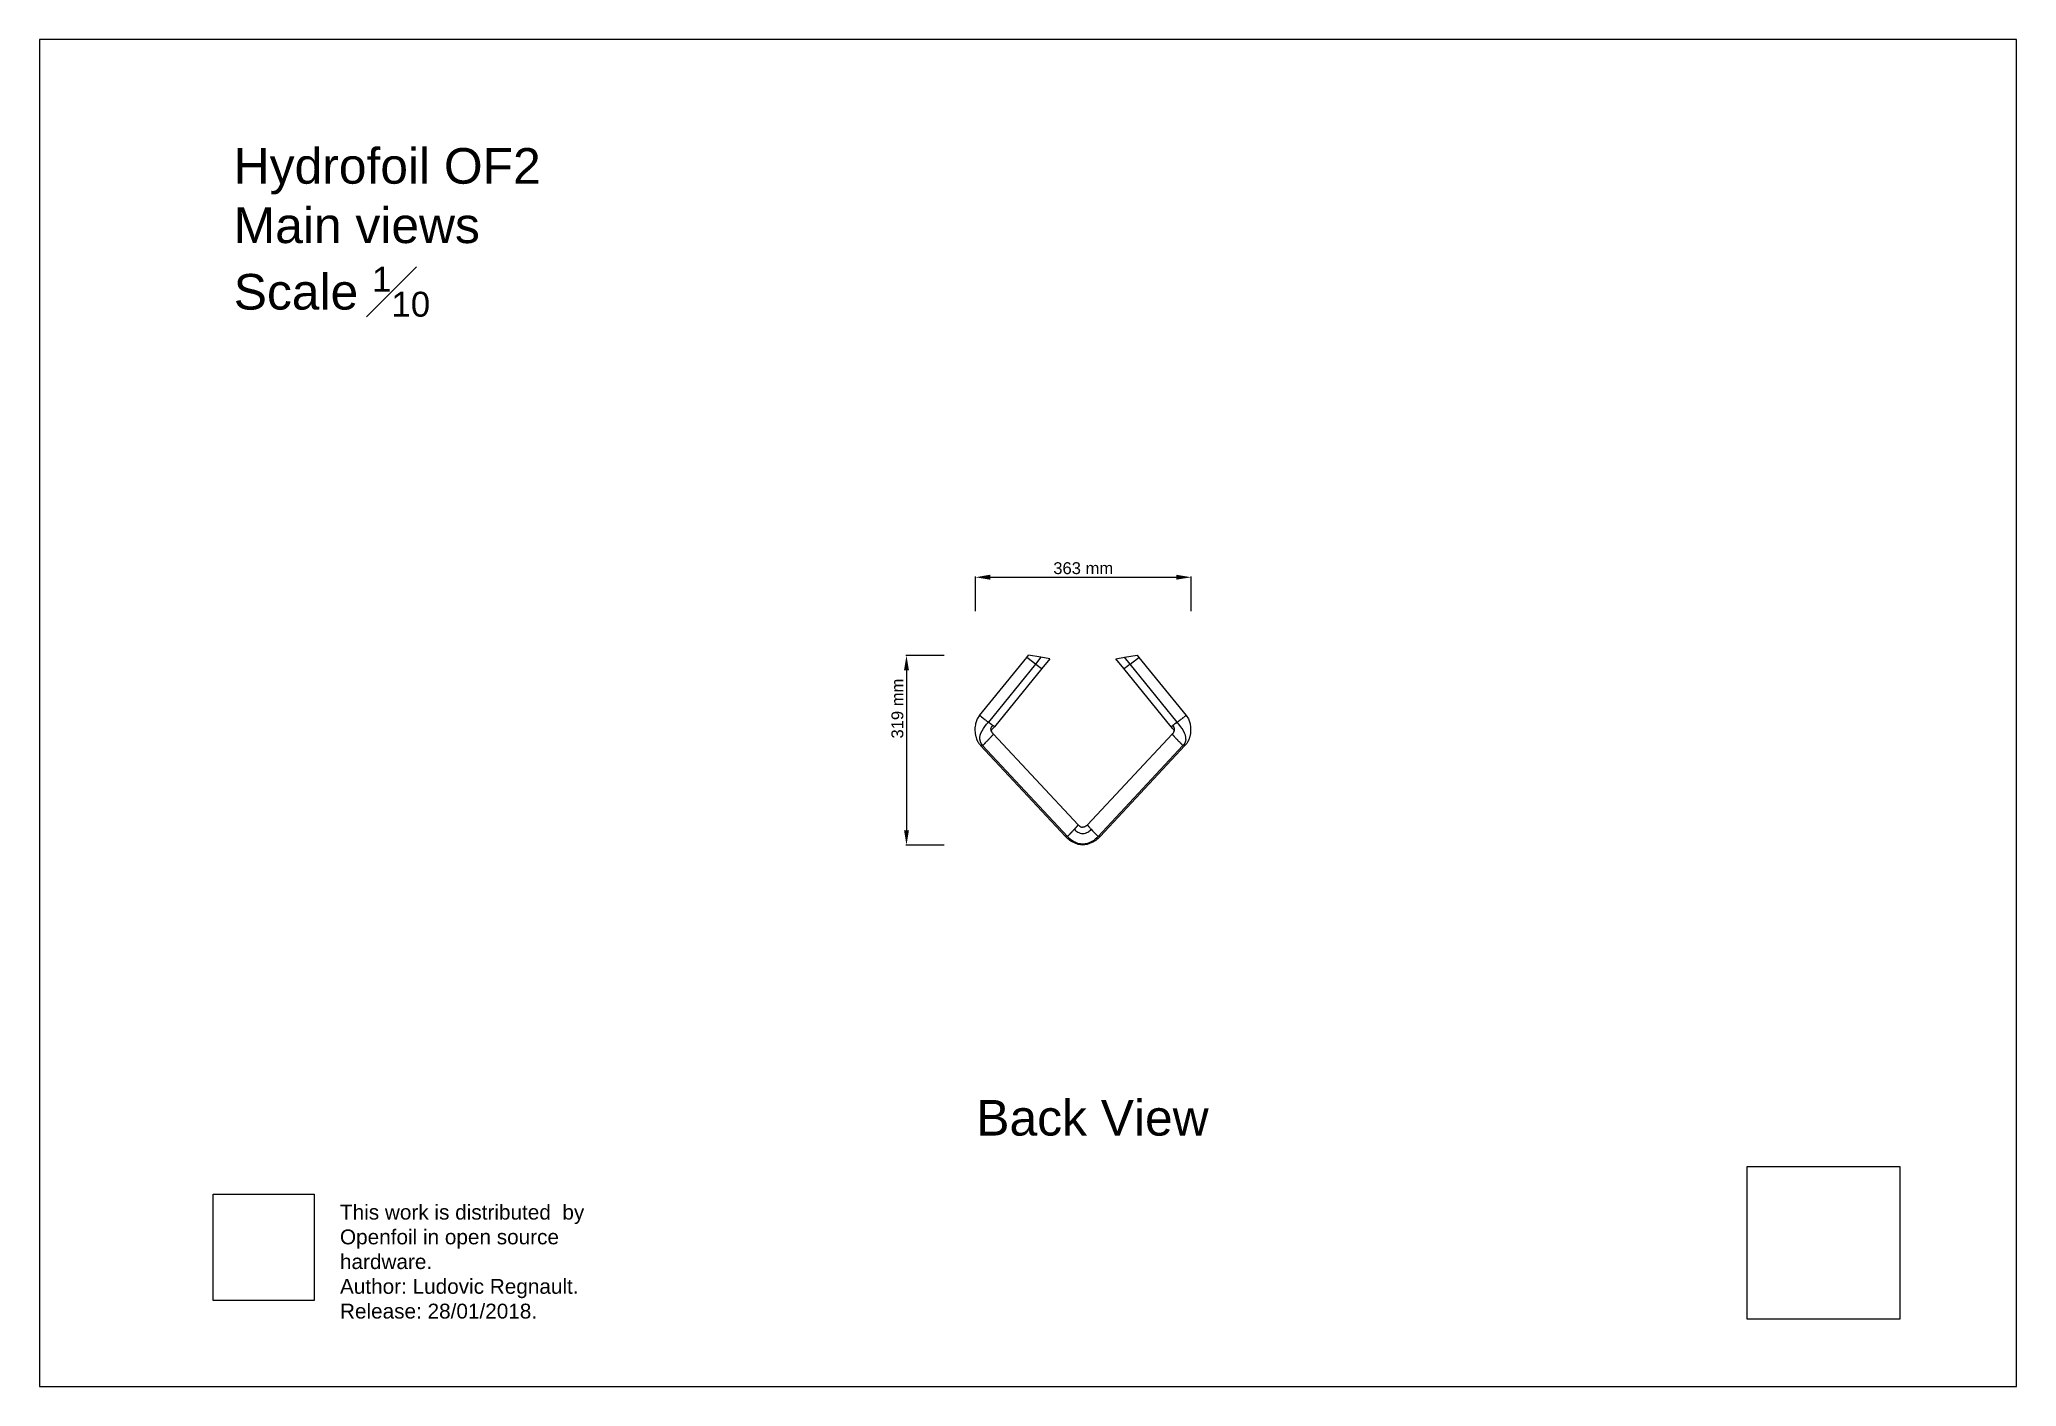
# Paper-space layout '6' of a CAD drawing. Header units: millimetres. Extents: x -23 to 310, y -9 to 218.
# The model-space entities are those that its viewports show. They can reach past a viewport. Long polylines and large blocks are cut down to what shows.
import ezdxf

# ---------------------------------------------------------------- set-up
doc = ezdxf.new("R2010")
doc.units = ezdxf.units.MM
doc.header["$LTSCALE"] = 0.05
doc.layers.add('Cotation', color=8, linetype='Continuous', lineweight=9)
doc.layers.add('Text', color=8, linetype='Continuous')
doc.styles.get("Standard").update_dxf_attribs({"font": 'arial.ttf'})
doc.dimstyles.new('ISO-25', dxfattribs={"dimtxt": 2.5, "dimasz": 2.5, "dimexe": 1.25, "dimexo": 0.625, "dimtad": 1, "dimtxsty": 'Standard', "dimcen": 2.5, "dimadec": 0, "dimazin": 0, "dimtfac": 1, "dimtmove": 0, "dimatfit": 3, "dimfxl": 1, "dimarcsym": 0})
picture_1 = doc.add_image_def('image1.jpg', size_in_pixel=(2362, 2362))
picture_2 = doc.add_image_def('image2.png', size_in_pixel=(761, 800))

psp = doc.layouts.new('6')

# ---------------------------------------------------------------- texts
at = {"color": 144, "true_color": 0x07839c, "insert": (27.79, 21.35), "char_height": 2.5, "attachment_point": 1}
psp.add_mtext_dynamic_manual_height_columns('This work is distributed  by Openfoil in open source hardware.\\PAuthor: Ludovic Regnault.\\PRelease: 28/01/2018.', width=53.1151, gutter_width=12.5, heights=[0], dxfattribs=at)
at = {"layer": 'Text', "insert": (9.9, 199.38), "char_height": 6, "attachment_point": 1}
psp.add_mtext_dynamic_manual_height_columns('\\A1;Hydrofoil OF2\\PMain views\\PScale {\\H0.7x;\\S1#10;}', width=81.4695, gutter_width=50, heights=[0], dxfattribs=at)

msp = doc.modelspace()

# ---------------------------------------------------------------- texts
at = {"layer": 'Text'}
msp.add_text('Back View', height=60, dxfattribs=at).set_placement((20355.5, 10135.8))

# ---------------------------------------------------------------- blocks, each defined once
blk = doc.blocks.new('*D49')
at = {"layer": 'Cotation', "color": 0, "lineweight": -2, "transparency": 16777216}
for p, q in [((20353.9, 11019.3), (20353.9, 11077.8)), ((20378.9, 11076.5), (20692.2, 11076.5)), ((20717.2, 11019.3), (20717.2, 11077.8))]:
    blk.add_line(p, q, dxfattribs=at)
at = {"layer": 'Cotation', "color": 0, "transparency": 16777216}
for points in [[(20378.9, 11080.7), (20378.9, 11072.4), (20353.9, 11076.5)], [(20692.2, 11080.7), (20692.2, 11072.4), (20717.2, 11076.5)]]:
    blk.add_solid(points, dxfattribs=at)
at = {"layer": 'Defpoints', "color": 0, "transparency": 16777216}
for p in [(20717.2, 11076.5), (20353.9, 11018.6), (20717.2, 11018.6)]:
    blk.add_point(p, dxfattribs=at)
at = {"layer": 'Cotation', "color": 0, "transparency": 16777216, "insert": (20535.6, 11091.7), "char_height": 20, "attachment_point": 5}
blk.add_mtext('363 mm', dxfattribs=at)
blk = doc.blocks.new('*D50')
at = {"layer": 'Cotation', "color": 0, "lineweight": -2, "transparency": 16777216}
for p, q in [((20301.2, 10944.8), (20236.7, 10944.8)), ((20237.9, 10919.8), (20237.9, 10650.3)), ((20301.2, 10625.3), (20236.7, 10625.3))]:
    blk.add_line(p, q, dxfattribs=at)
at = {"layer": 'Cotation', "color": 0, "transparency": 16777216}
for points in [[(20233.8, 10919.8), (20242.1, 10919.8), (20237.9, 10944.8)], [(20233.8, 10650.3), (20242.1, 10650.3), (20237.9, 10625.3)]]:
    blk.add_solid(points, dxfattribs=at)
at = {"layer": 'Defpoints', "color": 0, "transparency": 16777216}
for p in [(20301.8, 10944.8), (20237.9, 10625.3), (20301.8, 10625.3)]:
    blk.add_point(p, dxfattribs=at)
at = {"layer": 'Cotation', "color": 0, "transparency": 16777216, "insert": (20222.7, 10855.2), "char_height": 20, "attachment_point": 5, "rotation": 90}
blk.add_mtext('319 mm', dxfattribs=at)

# ---------------------------------------------------------------- dimensions: what is measured, and where the dimension line sits
at = {"layer": 'Cotation'}
dim = msp.add_aligned_dim(p1=(20353.9, 11018.6), p2=(20717.2, 11018.6), distance=57.9, dimstyle='ISO-25', override={"dimtxt": 20, "dimasz": 25, "dimgap": 5, "dimdec": 0, "dimpost": ' mm'}, dxfattribs=at)
dim.commit()
dim.dimension.update_dxf_attribs({"geometry": '*D49', "text_midpoint": (20535.6, 11091.7)})
dim = msp.add_linear_dim(base=(20237.9451, 10625.2752), p1=(20301.776, 10944.7558), p2=(20301.776, 10625.2752), angle=270, dimstyle='ISO-25', override={"dimtxt": 20, "dimasz": 25, "dimgap": 5, "dimdec": 0, "dimpost": ' mm'}, dxfattribs=at)
dim.commit()
dim.dimension.update_dxf_attribs({"geometry": '*D50', "text_midpoint": (20237.9451, 10855.1799), "dimtype": 161})

# ---------------------------------------------------------------- linework, layer by layer
for p, q in [((20361, 10843.6), (20440.4, 10941.5)), ((20455.2, 10930.3), (20375.8, 10832.4)), ((20465.6, 10922.6), (20386.3, 10824.7)), ((20440.4, 10941.5), (20443.2, 10945.1)), ((20464.4, 10941.7), (20443.2, 10945.1)), ((20464.4, 10941.7), (20455.2, 10930.3)), ((20479.2, 10939.3), (20464.4, 10941.7)), ((20479.2, 10939.3), (20465.6, 10922.6)), ((20479.2, 10939.3), (20479.2, 10939.3)), ((20590.6, 10939.3), (20605.3, 10941.7)), ((20604.1, 10922.6), (20590.6, 10939.3)), ((20590.6, 10939.3), (20590.6, 10939.3)), ((20683.5, 10824.7), (20604.1, 10922.6)), ((20605.3, 10941.7), (20626.5, 10945.1)), ((20614.6, 10930.3), (20605.3, 10941.7)), ((20693.9, 10832.4), (20614.6, 10930.3)), ((20626.5, 10945.1), (20629.4, 10941.5)), ((20629.4, 10941.5), (20708.8, 10843.6)), ((20353.2, 10820.9), (20353.2, 10820.4)), ((20361, 10843.6), (20361, 10843.6)), ((20361, 10843.6), (20361, 10843.6)), ((20361, 10843.6), (20361, 10843.6)), ((20361, 10843.6), (20361, 10843.6)), ((20361, 10843.6), (20361, 10843.6)), ((20361, 10843.6), (20361, 10843.6)), ((20361, 10843.6), (20361, 10843.6)), ((20361, 10843.6), (20361, 10843.6)), ((20361, 10843.6), (20361, 10843.6)), ((20361, 10843.6), (20361, 10843.6)), ((20361, 10843.6), (20361, 10843.6)), ((20361.1, 10843.6), (20361, 10843.6)), ((20361.1, 10843.6), (20361.1, 10843.6)), ((20361.1, 10843.6), (20361.1, 10843.6)), ((20361.1, 10843.5), (20361.1, 10843.6)), ((20361.1, 10843.5), (20361.1, 10843.5)), ((20361.1, 10843.5), (20361.1, 10843.5)), ((20361.1, 10843.5), (20361.1, 10843.5)), ((20361.2, 10843.5), (20361.2, 10843.4)), ((20361.2, 10843.5), (20361.2, 10843.5)), ((20361.2, 10843.5), (20361.2, 10843.5)), ((20361.2, 10843.5), (20361.2, 10843.5)), ((20361.2, 10843.5), (20361.2, 10843.5)), ((20361.3, 10843.4), (20361.2, 10843.4)), ((20361.3, 10843.4), (20361.3, 10843.4)), ((20361.3, 10843.4), (20361.3, 10843.4)), ((20361.3, 10843.4), (20361.3, 10843.4)), ((20361.3, 10843.4), (20361.3, 10843.4)), ((20361.3, 10843.4), (20361.3, 10843.4)), ((20361.4, 10843.3), (20361.3, 10843.4)), ((20361.4, 10843.3), (20361.5, 10843.3)), ((20361.4, 10843.3), (20361.4, 10843.3)), ((20361.4, 10843.3), (20361.4, 10843.3)), ((20361.5, 10843.2), (20361.5, 10843.3)), ((20361.5, 10843.2), (20361.6, 10843.2)), ((20361.5, 10843.2), (20361.5, 10843.2)), ((20361.5, 10843.2), (20361.5, 10843.2)), ((20361.6, 10843.2), (20361.6, 10843.1)), ((20361.6, 10843.1), (20361.7, 10843.1)), ((20361.7, 10843.1), (20361.7, 10843)), ((20361.7, 10843.1), (20361.7, 10843.1)), ((20361.7, 10843), (20361.8, 10843)), ((20361.7, 10843), (20361.7, 10843)), ((20361.8, 10843), (20361.9, 10842.9)), ((20361.8, 10843), (20361.8, 10843)), ((20361.9, 10842.9), (20361.9, 10842.9)), ((20361.9, 10842.9), (20361.9, 10842.9)), ((20362, 10842.9), (20361.9, 10842.9)), ((20362, 10842.9), (20362, 10842.9)), ((20362, 10842.8), (20362, 10842.8)), ((20362.1, 10842.8), (20362, 10842.8)), ((20362.1, 10842.7), (20362.1, 10842.8)), ((20362.1, 10842.7), (20362.2, 10842.7)), ((20362.2, 10842.7), (20362.2, 10842.7)), ((20362.2, 10842.7), (20362.2, 10842.7)), ((20362.3, 10842.6), (20362.2, 10842.7)), ((20362.4, 10842.5), (20362.3, 10842.6)), ((20362.4, 10842.5), (20362.4, 10842.5)), ((20362.5, 10842.5), (20362.4, 10842.5)), ((20362.5, 10842.5), (20362.5, 10842.4)), ((20362.6, 10842.4), (20362.5, 10842.4)), ((20362.6, 10842.4), (20362.6, 10842.4)), ((20362.7, 10842.3), (20362.6, 10842.4)), ((20362.7, 10842.3), (20362.7, 10842.3)), ((20362.8, 10842.2), (20362.7, 10842.3)), ((20362.8, 10842.2), (20362.8, 10842.2)), ((20362.9, 10842.2), (20362.8, 10842.2)), ((20362.9, 10842.2), (20362.9, 10842.1)), ((20363, 10842.1), (20362.9, 10842.1)), ((20363, 10842.1), (20363, 10842)), ((20363.1, 10842), (20363, 10842)), ((20363.2, 10841.9), (20363.2, 10842)), ((20363.2, 10841.9), (20363.3, 10841.9)), ((20363.3, 10841.9), (20363.4, 10841.8)), ((20363.3, 10841.9), (20363.3, 10841.9)), ((20363.5, 10841.7), (20363.4, 10841.8)), ((20363.5, 10841.7), (20363.6, 10841.6)), ((20363.6, 10841.6), (20363.7, 10841.5)), ((20363.8, 10841.5), (20364, 10841.4)), ((20364, 10841.3), (20364, 10841.4)), ((20364, 10841.3), (20364.1, 10841.3)), ((20364.3, 10841.1), (20364.2, 10841.2)), ((20364.3, 10841.1), (20364.5, 10841)), ((20364.5, 10841), (20364.6, 10840.9)), ((20364.7, 10840.8), (20364.6, 10840.9)), ((20364.7, 10840.8), (20364.8, 10840.7)), ((20364.9, 10840.7), (20364.8, 10840.7)), ((20364.9, 10840.7), (20365, 10840.6)), ((20365.2, 10840.4), (20365.1, 10840.5)), ((20365.2, 10840.4), (20365.4, 10840.3)), ((20365.4, 10840.2), (20365.5, 10840.2)), ((20365.6, 10840.1), (20365.5, 10840.2)), ((20365.7, 10840), (20365.8, 10840)), ((20365.9, 10839.9), (20365.8, 10840)), ((20366.2, 10839.6), (20366.1, 10839.8)), ((20366.2, 10839.6), (20366.2, 10839.6)), ((20366.3, 10839.6), (20366.2, 10839.6)), ((20366.4, 10839.5), (20366.5, 10839.4)), ((20366.6, 10839.3), (20366.5, 10839.4)), ((20366.8, 10839.2), (20366.7, 10839.3)), ((20366.9, 10839.1), (20366.8, 10839.2)), ((20367.3, 10838.8), (20367.4, 10838.7)), ((20367.5, 10838.7), (20367.6, 10838.6)), ((20367.6, 10838.6), (20367.8, 10838.5)), ((20368.2, 10838.1), (20367.8, 10838.5)), ((20368.3, 10838.1), (20368.4, 10838)), ((20368.4, 10838), (20368.5, 10837.9)), ((20368.6, 10837.9), (20368.7, 10837.8)), ((20368.7, 10837.7), (20368.7, 10837.8)), ((20368.7, 10837.7), (20368.8, 10837.7)), ((20369, 10837.5), (20368.9, 10837.6)), ((20369, 10837.5), (20369.2, 10837.4)), ((20369.3, 10837.3), (20369.4, 10837.2)), ((20369.5, 10837.2), (20369.6, 10837)), ((20369.9, 10836.8), (20370, 10836.8)), ((20370, 10836.8), (20370.1, 10836.7)), ((20370, 10836.8), (20370, 10836.8)), ((20370.3, 10836.6), (20370.1, 10836.7)), ((20370.3, 10836.6), (20370.3, 10836.6)), ((20370.4, 10836.5), (20370.3, 10836.6)), ((20371.3, 10835.8), (20371.4, 10835.7)), ((20371.3, 10835.8), (20371.3, 10835.8)), ((20371.6, 10835.6), (20371.4, 10835.7)), ((20371.6, 10835.6), (20371.6, 10835.6)), ((20371.7, 10835.5), (20371.6, 10835.6)), ((20371.7, 10835.5), (20371.7, 10835.5)), ((20372.8, 10834.6), (20373.3, 10834.3)), ((20372.8, 10834.6), (20372.8, 10834.6)), ((20373.4, 10834.2), (20373.3, 10834.3)), ((20373.4, 10834.2), (20373.6, 10834.1)), ((20373.6, 10834.1), (20373.7, 10834)), ((20373.7, 10834), (20373.8, 10833.9)), ((20373.9, 10833.9), (20374, 10833.8)), ((20374, 10833.7), (20374, 10833.8)), ((20374, 10833.7), (20374.1, 10833.7)), ((20374.1, 10833.7), (20374.3, 10833.6)), ((20374.1, 10833.7), (20374.1, 10833.7)), ((20374.3, 10833.5), (20374.3, 10833.6)), ((20374.3, 10833.5), (20374.4, 10833.5)), ((20374.5, 10833.4), (20374.4, 10833.5)), ((20374.5, 10833.4), (20374.5, 10833.4)), ((20374.8, 10833.1), (20374.5, 10833.4)), ((20374.8, 10833.1), (20374.8, 10833.1)), ((20374.9, 10833.1), (20374.9, 10833)), ((20374.9, 10833.1), (20374.9, 10833.1)), ((20374.9, 10833), (20375, 10833)), ((20374.9, 10833), (20374.9, 10833)), ((20375, 10833), (20375, 10833)), ((20375, 10833), (20375, 10833)), ((20375.1, 10832.9), (20375.1, 10833)), ((20375.1, 10832.9), (20375.1, 10832.9)), ((20375.2, 10832.9), (20375.1, 10832.9)), ((20375.2, 10832.9), (20375.2, 10832.8)), ((20375.2, 10832.9), (20375.2, 10832.9)), ((20375.2, 10832.8), (20375.2, 10832.8)), ((20375.2, 10832.8), (20375.2, 10832.8)), ((20375.3, 10832.8), (20375.2, 10832.8)), ((20375.3, 10832.8), (20375.3, 10832.8)), ((20375.3, 10832.7), (20375.3, 10832.8)), ((20375.3, 10832.7), (20375.5, 10832.6)), ((20375.6, 10832.5), (20375.5, 10832.6)), ((20375.6, 10832.5), (20375.7, 10832.5)), ((20375.7, 10832.5), (20375.8, 10832.4)), ((20375.7, 10832.5), (20375.7, 10832.5)), ((20375.7, 10832.5), (20375.7, 10832.5)), ((20375.7, 10832.5), (20375.7, 10832.5)), ((20375.8, 10832.4), (20375.8, 10832.4)), ((20375.8, 10832.4), (20375.8, 10832.4)), ((20375.8, 10832.4), (20375.8, 10832.4)), ((20375.8, 10832.4), (20375.8, 10832.4)), ((20375.8, 10832.4), (20375.8, 10832.4)), ((20375.8, 10832.4), (20375.8, 10832.4)), ((20376.3, 10832.1), (20375.9, 10832.4)), ((20376.3, 10832.1), (20376.4, 10832)), ((20376.3, 10832.1), (20376.3, 10832.1)), ((20376.4, 10832), (20376.5, 10832)), ((20376.4, 10832), (20376.4, 10832)), ((20376.5, 10831.9), (20376.5, 10832)), ((20376.5, 10831.9), (20376.6, 10831.9)), ((20376.6, 10831.9), (20376.7, 10831.8)), ((20376.7, 10831.8), (20376.8, 10831.7)), ((20376.7, 10831.8), (20376.7, 10831.8)), ((20376.8, 10831.7), (20376.9, 10831.7)), ((20376.8, 10831.7), (20376.8, 10831.7)), ((20376.9, 10831.6), (20376.9, 10831.7)), ((20376.9, 10831.6), (20376.9, 10831.6)), ((20377, 10831.6), (20376.9, 10831.6)), ((20377, 10831.6), (20377.1, 10831.5)), ((20377.1, 10831.5), (20377.2, 10831.4)), ((20377.2, 10831.4), (20377.3, 10831.4)), ((20377.2, 10831.4), (20377.2, 10831.4)), ((20377.3, 10831.3), (20377.3, 10831.4)), ((20377.3, 10831.3), (20377.4, 10831.3)), ((20377.5, 10831.2), (20377.4, 10831.3)), ((20377.5, 10831.2), (20377.6, 10831.2)), ((20377.6, 10831.1), (20377.6, 10831.2)), ((20377.6, 10831.1), (20377.7, 10831.1)), ((20377.7, 10831.1), (20377.8, 10831)), ((20377.8, 10831), (20377.9, 10830.9)), ((20377.8, 10831), (20377.8, 10831)), ((20377.9, 10830.9), (20378.1, 10830.8)), ((20377.9, 10830.9), (20377.9, 10830.9)), ((20378.1, 10830.8), (20378.2, 10830.7)), ((20378.1, 10830.8), (20378.1, 10830.8)), ((20378.2, 10830.7), (20378.3, 10830.6)), ((20378.3, 10830.6), (20378.4, 10830.5)), ((20378.3, 10830.6), (20378.3, 10830.6)), ((20378.5, 10830.5), (20378.4, 10830.5)), ((20378.5, 10830.5), (20378.6, 10830.4)), ((20378.6, 10830.4), (20378.7, 10830.3)), ((20378.8, 10830.3), (20378.7, 10830.3)), ((20378.8, 10830.3), (20378.8, 10830.2)), ((20378.9, 10830.1), (20378.8, 10830.2)), ((20378.9, 10830.1), (20379, 10830.1)), ((20379.1, 10830), (20379.2, 10830)), ((20379.2, 10829.9), (20379.2, 10830)), ((20379.2, 10829.9), (20379.4, 10829.8)), ((20379.5, 10829.7), (20379.4, 10829.8)), ((20379.5, 10829.7), (20379.6, 10829.6)), ((20379.7, 10829.6), (20379.6, 10829.6)), ((20379.7, 10829.6), (20380.3, 10829.1)), ((20380.3, 10829.1), (20380.8, 10828.8)), ((20380.9, 10828.7), (20380.8, 10828.8)), ((20380.9, 10828.7), (20381.2, 10828.4)), ((20381.4, 10828.3), (20381.2, 10828.4)), ((20381.4, 10828.3), (20381.4, 10828.3)), ((20381.5, 10828.2), (20381.4, 10828.3)), ((20381.7, 10828.1), (20381.6, 10828.2)), ((20381.7, 10828.1), (20381.8, 10828)), ((20381.9, 10828), (20381.8, 10828)), ((20381.9, 10828), (20382, 10827.9)), ((20382, 10827.8), (20382, 10827.9)), ((20382, 10827.8), (20382.1, 10827.8)), ((20382.2, 10827.7), (20382.1, 10827.8)), ((20382.2, 10827.7), (20382.3, 10827.6)), ((20382.4, 10827.6), (20382.3, 10827.6)), ((20382.4, 10827.6), (20382.5, 10827.5)), ((20382.7, 10827.3), (20382.5, 10827.5)), ((20382.7, 10827.3), (20383.2, 10827)), ((20383.2, 10827), (20383.2, 10827)), ((20383.5, 10826.8), (20383.2, 10827)), ((20383.5, 10826.8), (20383.6, 10826.7)), ((20383.6, 10826.7), (20383.7, 10826.6)), ((20383.8, 10826.5), (20383.7, 10826.6)), ((20383.8, 10826.5), (20383.9, 10826.4)), ((20383.9, 10826.4), (20384.1, 10826.3)), ((20383.9, 10826.4), (20383.9, 10826.4)), ((20384.2, 10826.2), (20384.1, 10826.3)), ((20384.2, 10826.2), (20384.2, 10826.2)), ((20384.3, 10826.1), (20384.2, 10826.2)), ((20384.4, 10826.1), (20384.3, 10826.1)), ((20384.4, 10826.1), (20384.5, 10826)), ((20384.5, 10826), (20384.5, 10826)), ((20384.6, 10825.9), (20384.7, 10825.9)), ((20384.6, 10825.9), (20384.6, 10825.9)), ((20384.8, 10825.8), (20384.7, 10825.9)), ((20384.8, 10825.8), (20384.8, 10825.7)), ((20384.9, 10825.7), (20384.8, 10825.7)), ((20384.9, 10825.7), (20384.9, 10825.7)), ((20385, 10825.6), (20384.9, 10825.7)), ((20385, 10825.6), (20385, 10825.6)), ((20385.1, 10825.6), (20385, 10825.6)), ((20385.1, 10825.6), (20385.1, 10825.6)), ((20385.1, 10825.5), (20385.1, 10825.6)), ((20385.1, 10825.5), (20385.2, 10825.5)), ((20385.2, 10825.5), (20385.3, 10825.4)), ((20385.2, 10825.5), (20385.2, 10825.5)), ((20385.3, 10825.4), (20385.3, 10825.4)), ((20385.4, 10825.4), (20385.3, 10825.4)), ((20385.4, 10825.4), (20385.4, 10825.3)), ((20385.4, 10825.3), (20385.5, 10825.3)), ((20385.4, 10825.3), (20385.4, 10825.3)), ((20385.5, 10825.3), (20385.5, 10825.2)), ((20385.6, 10825.2), (20385.5, 10825.2)), ((20385.6, 10825.2), (20385.6, 10825.2)), ((20385.6, 10825.2), (20385.6, 10825.2)), ((20385.6, 10825.1), (20385.6, 10825.2)), ((20385.6, 10825.1), (20385.7, 10825.1)), ((20385.7, 10825.1), (20385.7, 10825.1)), ((20385.7, 10825.1), (20385.7, 10825.1)), ((20385.7, 10825.1), (20385.7, 10825.1)), ((20385.7, 10825.1), (20385.7, 10825.1)), ((20385.7, 10825.1), (20385.7, 10825.1)), ((20385.8, 10825), (20385.8, 10825.1)), ((20385.8, 10825), (20385.9, 10825)), ((20385.8, 10825), (20385.8, 10825)), ((20385.8, 10825), (20385.8, 10825)), ((20385.9, 10825), (20385.9, 10825)), ((20385.9, 10824.9), (20385.9, 10825)), ((20385.9, 10824.9), (20386, 10824.9)), ((20385.9, 10824.9), (20385.9, 10824.9)), ((20385.9, 10824.9), (20385.9, 10824.9)), ((20386, 10824.9), (20386.1, 10824.8)), ((20386, 10824.9), (20386, 10824.9)), ((20386, 10824.9), (20386, 10824.9)), ((20386, 10824.9), (20386, 10824.9)), ((20386, 10824.9), (20386, 10824.9)), ((20386.1, 10824.8), (20386.1, 10824.8)), ((20386.1, 10824.8), (20386.1, 10824.8)), ((20386.1, 10824.8), (20386.1, 10824.8)), ((20386.1, 10824.8), (20386.1, 10824.8)), ((20386.1, 10824.8), (20386.1, 10824.8)), ((20386.1, 10824.8), (20386.1, 10824.8)), ((20386.2, 10824.8), (20386.1, 10824.8)), ((20386.2, 10824.8), (20386.2, 10824.8)), ((20386.2, 10824.8), (20386.2, 10824.8)), ((20386.2, 10824.8), (20386.2, 10824.8)), ((20386.2, 10824.7), (20386.2, 10824.8)), ((20386.2, 10824.7), (20386.2, 10824.7)), ((20386.2, 10824.7), (20386.2, 10824.7)), ((20386.2, 10824.7), (20386.2, 10824.7)), ((20386.2, 10824.7), (20386.2, 10824.7)), ((20386.2, 10824.7), (20386.2, 10824.7)), ((20386.3, 10824.7), (20386.2, 10824.7)), ((20386.3, 10824.7), (20386.3, 10824.7)), ((20386.3, 10824.7), (20386.3, 10824.7)), ((20386.3, 10824.7), (20386.3, 10824.7)), ((20386.3, 10824.7), (20386.3, 10824.7)), ((20386.3, 10824.7), (20386.3, 10824.7)), ((20386.3, 10824.7), (20386.3, 10824.7)), ((20386.3, 10824.7), (20386.3, 10824.7)), ((20386.3, 10824.7), (20386.3, 10824.7)), ((20683.5, 10824.7), (20683.6, 10824.8)), ((20683.5, 10824.7), (20683.5, 10824.7)), ((20683.5, 10824.7), (20683.5, 10824.7)), ((20683.5, 10824.7), (20683.5, 10824.7)), ((20683.5, 10824.7), (20683.5, 10824.7)), ((20683.5, 10824.7), (20683.5, 10824.7)), ((20683.5, 10824.7), (20683.5, 10824.7)), ((20683.5, 10824.7), (20683.5, 10824.7)), ((20683.5, 10824.7), (20683.5, 10824.7)), ((20683.5, 10824.7), (20683.5, 10824.7)), ((20683.5, 10824.7), (20683.5, 10824.7)), ((20683.5, 10824.7), (20683.5, 10824.7)), ((20683.5, 10824.7), (20683.5, 10824.7)), ((20683.5, 10824.7), (20683.5, 10824.7)), ((20683.5, 10824.7), (20683.5, 10824.7)), ((20683.6, 10824.8), (20683.6, 10824.8)), ((20683.6, 10824.8), (20683.6, 10824.8)), ((20683.6, 10824.8), (20683.6, 10824.8)), ((20683.6, 10824.8), (20683.6, 10824.8)), ((20683.7, 10824.8), (20683.6, 10824.8)), ((20683.6, 10824.8), (20683.6, 10824.8)), ((20683.6, 10824.8), (20683.6, 10824.8)), ((20683.6, 10824.8), (20683.6, 10824.8)), ((20683.6, 10824.8), (20683.6, 10824.8)), ((20683.7, 10824.9), (20683.7, 10824.9)), ((20683.7, 10824.9), (20683.7, 10824.9)), ((20683.8, 10824.9), (20683.7, 10824.9)), ((20683.7, 10824.9), (20683.7, 10824.9)), ((20683.7, 10824.9), (20683.7, 10824.8)), ((20683.7, 10824.8), (20683.7, 10824.8)), ((20683.8, 10824.9), (20683.8, 10825)), ((20683.9, 10825), (20683.8, 10825)), ((20683.8, 10824.9), (20683.8, 10824.9)), ((20683.8, 10824.9), (20683.8, 10824.9)), ((20683.8, 10824.9), (20683.8, 10824.9)), ((20683.9, 10825), (20684, 10825.1)), ((20683.9, 10825), (20683.9, 10825)), ((20683.9, 10825), (20683.9, 10825)), ((20683.9, 10825), (20683.9, 10825)), ((20684, 10825.1), (20684, 10825.1)), ((20684, 10825.1), (20684, 10825.1)), ((20684.1, 10825.1), (20684, 10825.1)), ((20684, 10825.1), (20684, 10825.1)), ((20684.1, 10825.1), (20684.1, 10825.2)), ((20684.1, 10825.2), (20684.2, 10825.2)), ((20684.1, 10825.2), (20684.1, 10825.2)), ((20684.1, 10825.1), (20684.1, 10825.1)), ((20684.1, 10825.1), (20684.1, 10825.1)), ((20684.3, 10825.3), (20684.2, 10825.2)), ((20684.2, 10825.2), (20684.2, 10825.2)), ((20684.4, 10825.4), (20684.3, 10825.3)), ((20684.3, 10825.3), (20684.3, 10825.3)), ((20684.3, 10825.3), (20684.3, 10825.3)), ((20684.4, 10825.4), (20684.4, 10825.4)), ((20684.5, 10825.4), (20684.4, 10825.4)), ((20684.5, 10825.5), (20684.6, 10825.5)), ((20684.5, 10825.5), (20684.5, 10825.4)), ((20684.6, 10825.5), (20684.7, 10825.6)), ((20684.6, 10825.5), (20684.6, 10825.5)), ((20684.7, 10825.6), (20684.7, 10825.6)), ((20684.8, 10825.6), (20684.7, 10825.6)), ((20684.7, 10825.6), (20684.7, 10825.6)), ((20684.8, 10825.6), (20684.8, 10825.7)), ((20684.9, 10825.7), (20684.8, 10825.7)), ((20685, 10825.8), (20684.9, 10825.7)), ((20684.9, 10825.7), (20684.9, 10825.7)), ((20685, 10825.8), (20685.1, 10825.9)), ((20685.1, 10825.9), (20685.2, 10825.9)), ((20685.1, 10825.9), (20685.1, 10825.9)), ((20685.2, 10826), (20685.3, 10826)), ((20685.3, 10826.1), (20685.4, 10826.1)), ((20685.3, 10826.1), (20685.3, 10826)), ((20685.4, 10826.1), (20685.5, 10826.2)), ((20685.6, 10826.2), (20685.5, 10826.2)), ((20685.6, 10826.2), (20685.7, 10826.3)), ((20685.8, 10826.4), (20685.7, 10826.3)), ((20685.9, 10826.5), (20685.8, 10826.4)), ((20685.8, 10826.4), (20685.8, 10826.4)), ((20685.9, 10826.5), (20686, 10826.6)), ((20686.2, 10826.7), (20686, 10826.6)), ((20686.3, 10826.8), (20686.2, 10826.7)), ((20686.3, 10826.8), (20686.5, 10827)), ((20687, 10827.3), (20686.5, 10827)), ((20686.5, 10827), (20686.5, 10827)), ((20687, 10827.3), (20687.3, 10827.5)), ((20687.4, 10827.6), (20687.3, 10827.5)), ((20687.5, 10827.7), (20687.4, 10827.6)), ((20687.4, 10827.6), (20687.4, 10827.6)), ((20687.5, 10827.7), (20687.6, 10827.8)), ((20687.7, 10827.8), (20687.6, 10827.8)), ((20687.7, 10827.8), (20687.8, 10827.9)), ((20687.9, 10828), (20687.8, 10827.9)), ((20687.9, 10828), (20688, 10828)), ((20688, 10828.1), (20688.2, 10828.2)), ((20688, 10828.1), (20688, 10828)), ((20688.2, 10828.2), (20688.3, 10828.3)), ((20688.4, 10828.3), (20688.3, 10828.3)), ((20688.4, 10828.3), (20688.5, 10828.4)), ((20688.8, 10828.7), (20688.5, 10828.4)), ((20688.8, 10828.7), (20689, 10828.8)), ((20689.4, 10829.1), (20689, 10828.8)), ((20690.1, 10829.6), (20689.5, 10829.1)), ((20690.2, 10829.7), (20690.1, 10829.6)), ((20690.1, 10829.6), (20690.1, 10829.6)), ((20690.2, 10829.7), (20690.4, 10829.8)), ((20690.5, 10829.9), (20690.4, 10829.8)), ((20690.5, 10829.9), (20690.6, 10830)), ((20690.7, 10830), (20690.6, 10830)), ((20690.8, 10830.1), (20690.7, 10830.1)), ((20690.8, 10830.1), (20690.9, 10830.2)), ((20691, 10830.3), (20690.9, 10830.2)), ((20691.1, 10830.4), (20691, 10830.3)), ((20691, 10830.3), (20691, 10830.3)), ((20691.3, 10830.5), (20691.1, 10830.4)), ((20691.4, 10830.6), (20691.3, 10830.5)), ((20691.3, 10830.5), (20691.3, 10830.5)), ((20691.4, 10830.6), (20691.5, 10830.6)), ((20691.5, 10830.7), (20691.5, 10830.6)), ((20691.7, 10830.8), (20691.6, 10830.7)), ((20691.8, 10830.9), (20691.7, 10830.8)), ((20691.7, 10830.8), (20691.7, 10830.8)), ((20691.8, 10830.9), (20691.9, 10830.9)), ((20691.9, 10831), (20692, 10831)), ((20691.9, 10831), (20691.9, 10830.9)), ((20692.1, 10831.1), (20692, 10831)), ((20692.2, 10831.1), (20692.1, 10831.1)), ((20692.2, 10831.1), (20692.2, 10831.2)), ((20692.3, 10831.2), (20692.2, 10831.2)), ((20692.3, 10831.2), (20692.4, 10831.3)), ((20692.4, 10831.3), (20692.5, 10831.4)), ((20692.4, 10831.3), (20692.4, 10831.3)), ((20692.5, 10831.4), (20692.6, 10831.4)), ((20692.5, 10831.4), (20692.5, 10831.4)), ((20692.7, 10831.6), (20692.6, 10831.5)), ((20692.6, 10831.5), (20692.6, 10831.4)), ((20692.7, 10831.6), (20692.8, 10831.6)), ((20692.8, 10831.6), (20692.9, 10831.7)), ((20692.8, 10831.6), (20692.8, 10831.6)), ((20692.9, 10831.7), (20693, 10831.7)), ((20692.9, 10831.7), (20692.9, 10831.7)), ((20693.1, 10831.9), (20693, 10831.8)), ((20693, 10831.8), (20693, 10831.8)), ((20693, 10831.8), (20693, 10831.7)), ((20693.2, 10831.9), (20693.3, 10832)), ((20693.2, 10831.9), (20693.2, 10831.9)), ((20693.3, 10832), (20693.4, 10832)), ((20693.3, 10832), (20693.3, 10832)), ((20693.5, 10832.1), (20693.4, 10832.1)), ((20693.4, 10832.1), (20693.4, 10832)), ((20693.5, 10832.1), (20693.9, 10832.4)), ((20693.9, 10832.4), (20693.9, 10832.4)), ((20693.9, 10832.4), (20693.9, 10832.4)), ((20693.9, 10832.4), (20694, 10832.4)), ((20693.9, 10832.4), (20693.9, 10832.4)), ((20693.9, 10832.4), (20693.9, 10832.4)), ((20693.9, 10832.4), (20693.9, 10832.4)), ((20694, 10832.5), (20694, 10832.5)), ((20694.1, 10832.5), (20694, 10832.5)), ((20694, 10832.5), (20694, 10832.4)), ((20694.1, 10832.5), (20694.2, 10832.6)), ((20694.1, 10832.5), (20694.1, 10832.5)), ((20694.1, 10832.5), (20694.1, 10832.5)), ((20694.4, 10832.7), (20694.2, 10832.6)), ((20694.4, 10832.7), (20694.4, 10832.8)), ((20694.6, 10832.9), (20694.5, 10832.8)), ((20694.5, 10832.8), (20694.5, 10832.8)), ((20694.5, 10832.8), (20694.5, 10832.8)), ((20694.5, 10832.8), (20694.5, 10832.8)), ((20694.5, 10832.8), (20694.5, 10832.8)), ((20694.6, 10832.9), (20694.7, 10833)), ((20694.6, 10832.9), (20694.6, 10832.9)), ((20694.6, 10832.9), (20694.6, 10832.9)), ((20694.6, 10832.9), (20694.6, 10832.9)), ((20694.8, 10833), (20694.7, 10833)), ((20694.9, 10833.1), (20694.8, 10833.1)), ((20694.8, 10833.1), (20694.8, 10833)), ((20694.8, 10833), (20694.8, 10833)), ((20694.8, 10833), (20694.8, 10833)), ((20694.8, 10833), (20694.8, 10833)), ((20694.9, 10833.1), (20695.2, 10833.4)), ((20694.9, 10833.1), (20694.9, 10833.1)), ((20695.3, 10833.4), (20695.2, 10833.4)), ((20695.3, 10833.4), (20695.4, 10833.5)), ((20695.4, 10833.5), (20695.5, 10833.6)), ((20695.4, 10833.5), (20695.4, 10833.5)), ((20695.6, 10833.7), (20695.5, 10833.6)), ((20695.6, 10833.7), (20695.6, 10833.7)), ((20695.7, 10833.7), (20695.6, 10833.7)), ((20695.7, 10833.7), (20695.8, 10833.8)), ((20695.9, 10833.9), (20695.8, 10833.8)), ((20696, 10834), (20695.9, 10833.9)), ((20696.2, 10834.1), (20696, 10834)), ((20696.3, 10834.2), (20696.2, 10834.1)), ((20696.3, 10834.2), (20696.5, 10834.3)), ((20696.9, 10834.6), (20696.5, 10834.3)), ((20696.9, 10834.6), (20696.9, 10834.6)), ((20698.1, 10835.5), (20698, 10835.5)), ((20698.1, 10835.5), (20698.2, 10835.6)), ((20698.2, 10835.6), (20698.3, 10835.7)), ((20698.2, 10835.6), (20698.2, 10835.6)), ((20698.4, 10835.8), (20698.3, 10835.7)), ((20698.4, 10835.8), (20698.4, 10835.8)), ((20699.4, 10836.5), (20699.5, 10836.6)), ((20699.5, 10836.6), (20699.6, 10836.7)), ((20699.5, 10836.6), (20699.5, 10836.6)), ((20699.7, 10836.8), (20699.6, 10836.7)), ((20699.7, 10836.8), (20699.7, 10836.8)), ((20699.8, 10836.8), (20699.7, 10836.8)), ((20700.3, 10837.2), (20700.1, 10837)), ((20700.5, 10837.3), (20700.3, 10837.2)), ((20700.7, 10837.5), (20700.6, 10837.4)), ((20700.7, 10837.5), (20700.8, 10837.6)), ((20701, 10837.7), (20700.9, 10837.7)), ((20701.2, 10837.9), (20701, 10837.8)), ((20701, 10837.7), (20701, 10837.8)), ((20701.3, 10838), (20701.3, 10837.9)), ((20701.5, 10838.1), (20701.4, 10838)), ((20701.5, 10838.1), (20702, 10838.5)), ((20702.1, 10838.6), (20702, 10838.5)), ((20702.3, 10838.7), (20702.1, 10838.6)), ((20702.4, 10838.8), (20702.3, 10838.7)), ((20702.8, 10839.1), (20702.9, 10839.2)), ((20703, 10839.2), (20703.1, 10839.3)), ((20703.1, 10839.3), (20703.2, 10839.4)), ((20703.3, 10839.5), (20703.2, 10839.4)), ((20703.4, 10839.6), (20703.5, 10839.6)), ((20703.5, 10839.6), (20703.7, 10839.8)), ((20703.5, 10839.6), (20703.5, 10839.6)), ((20703.8, 10839.9), (20704, 10840)), ((20704, 10840), (20704, 10840)), ((20704.1, 10840.1), (20704.2, 10840.2)), ((20704.3, 10840.2), (20704.2, 10840.2)), ((20704.5, 10840.4), (20704.4, 10840.3)), ((20704.5, 10840.4), (20704.6, 10840.5)), ((20704.9, 10840.7), (20704.8, 10840.6)), ((20705.1, 10840.8), (20704.9, 10840.7)), ((20704.9, 10840.7), (20704.9, 10840.7)), ((20705.1, 10840.8), (20705.2, 10840.9)), ((20705.3, 10841), (20705.2, 10840.9)), ((20705.4, 10841.1), (20705.3, 10841)), ((20705.4, 10841.1), (20705.5, 10841.2)), ((20705.8, 10841.3), (20705.7, 10841.3)), ((20705.9, 10841.5), (20705.8, 10841.4)), ((20705.8, 10841.3), (20705.8, 10841.4)), ((20706.1, 10841.6), (20706, 10841.5)), ((20706.3, 10841.7), (20706.1, 10841.6)), ((20706.3, 10841.7), (20706.4, 10841.8)), ((20706.4, 10841.9), (20706.5, 10841.9)), ((20706.4, 10841.9), (20706.4, 10841.8)), ((20706.5, 10841.9), (20706.6, 10842)), ((20706.5, 10841.9), (20706.5, 10841.9)), ((20706.6, 10842), (20706.7, 10842)), ((20706.8, 10842.1), (20706.7, 10842)), ((20706.8, 10842.2), (20706.9, 10842.2)), ((20706.8, 10842.2), (20706.8, 10842.1)), ((20706.8, 10842.1), (20706.8, 10842.1)), ((20706.9, 10842.2), (20707, 10842.3)), ((20706.9, 10842.2), (20706.9, 10842.2)), ((20707.1, 10842.3), (20707, 10842.3)), ((20707.1, 10842.3), (20707.1, 10842.4)), ((20707.1, 10842.4), (20707.2, 10842.4)), ((20707.1, 10842.4), (20707.1, 10842.4)), ((20707.3, 10842.5), (20707.2, 10842.4)), ((20707.3, 10842.5), (20707.3, 10842.5)), ((20707.4, 10842.5), (20707.3, 10842.5)), ((20707.4, 10842.6), (20707.5, 10842.7)), ((20707.4, 10842.5), (20707.4, 10842.6)), ((20707.6, 10842.7), (20707.5, 10842.7)), ((20707.6, 10842.7), (20707.7, 10842.8)), ((20707.6, 10842.7), (20707.6, 10842.7)), ((20707.6, 10842.7), (20707.6, 10842.7)), ((20707.7, 10842.8), (20707.7, 10842.8)), ((20707.7, 10842.8), (20707.7, 10842.8)), ((20707.8, 10842.9), (20707.8, 10842.9)), ((20707.9, 10842.9), (20707.8, 10842.9)), ((20707.8, 10842.9), (20707.8, 10842.9)), ((20708, 10843), (20707.9, 10842.9)), ((20707.9, 10842.9), (20707.9, 10842.9)), ((20708.1, 10843.1), (20708, 10843)), ((20708, 10843), (20708, 10843)), ((20708, 10843), (20708, 10843)), ((20708, 10843), (20708, 10843)), ((20708.2, 10843.2), (20708.1, 10843.1)), ((20708.1, 10843.1), (20708.1, 10843.1)), ((20708.1, 10843.1), (20708.1, 10843.1)), ((20708.2, 10843.2), (20708.3, 10843.2)), ((20708.2, 10843.2), (20708.2, 10843.2)), ((20708.3, 10843.2), (20708.3, 10843.3)), ((20708.3, 10843.3), (20708.3, 10843.3)), ((20708.3, 10843.3), (20708.3, 10843.3)), ((20708.3, 10843.3), (20708.3, 10843.3)), ((20708.3, 10843.2), (20708.3, 10843.2)), ((20708.4, 10843.3), (20708.4, 10843.4)), ((20708.4, 10843.4), (20708.4, 10843.4)), ((20708.5, 10843.4), (20708.4, 10843.4)), ((20708.4, 10843.4), (20708.4, 10843.4)), ((20708.5, 10843.5), (20708.5, 10843.5)), ((20708.6, 10843.5), (20708.5, 10843.5)), ((20708.5, 10843.5), (20708.5, 10843.4)), ((20708.5, 10843.4), (20708.5, 10843.4)), ((20708.5, 10843.4), (20708.5, 10843.4)), ((20708.5, 10843.4), (20708.5, 10843.4)), ((20708.6, 10843.5), (20708.7, 10843.6)), ((20708.6, 10843.5), (20708.6, 10843.5)), ((20708.6, 10843.5), (20708.6, 10843.5)), ((20708.6, 10843.5), (20708.6, 10843.5)), ((20708.6, 10843.5), (20708.6, 10843.5)), ((20708.6, 10843.5), (20708.6, 10843.5)), ((20708.7, 10843.6), (20708.7, 10843.6)), ((20708.7, 10843.6), (20708.7, 10843.6)), ((20708.7, 10843.6), (20708.7, 10843.6)), ((20708.7, 10843.6), (20708.7, 10843.6)), ((20708.7, 10843.6), (20708.7, 10843.6)), ((20708.7, 10843.6), (20708.7, 10843.6)), ((20708.7, 10843.6), (20708.7, 10843.6)), ((20708.7, 10843.6), (20708.8, 10843.6)), ((20708.7, 10843.6), (20708.7, 10843.6)), ((20708.7, 10843.6), (20708.7, 10843.6)), ((20708.7, 10843.6), (20708.7, 10843.6)), ((20708.7, 10843.6), (20708.7, 10843.6)), ((20708.7, 10843.6), (20708.7, 10843.6)), ((20708.7, 10843.6), (20708.7, 10843.6)), ((20716.5, 10820.9), (20716.5, 10820.4)), ((20362.8, 10792.9), (20362.8, 10792.9)), ((20362.8, 10792.9), (20362.8, 10792.9)), ((20362.8, 10792.9), (20362.8, 10792.9)), ((20505.6, 10639.9), (20362.8, 10792.9)), ((20363, 10793), (20362.9, 10792.9)), ((20364.1, 10793.6), (20364, 10793.6)), ((20364, 10793.6), (20364, 10793.6)), ((20364.3, 10793.8), (20364.1, 10793.7)), ((20364.1, 10793.7), (20364.1, 10793.6)), ((20364.6, 10794), (20364.3, 10793.8)), ((20365, 10794.3), (20364.6, 10794)), ((20366.2, 10793), (20366.2, 10793)), ((20366.3, 10793), (20366.2, 10793)), ((20366.2, 10793), (20366.2, 10793)), ((20366.2, 10793), (20366.2, 10793)), ((20366.2, 10792.9), (20366.2, 10792.9)), ((20508.9, 10639.9), (20366.2, 10792.9)), ((20366.3, 10793.1), (20366.3, 10793.1)), ((20366.3, 10793.1), (20366.3, 10793.1)), ((20366.4, 10793.1), (20366.3, 10793.1)), ((20366.3, 10793), (20366.3, 10793)), ((20366.3, 10793), (20366.3, 10793)), ((20366.3, 10793), (20366.3, 10793)), ((20366.3, 10793), (20366.3, 10793)), ((20366.6, 10793.4), (20366.4, 10793.1)), ((20366.4, 10793.1), (20366.4, 10793.1)), ((20366.7, 10793.4), (20366.6, 10793.4)), ((20366.9, 10793.6), (20366.7, 10793.4)), ((20366.7, 10793.4), (20366.7, 10793.4)), ((20366.7, 10793.4), (20366.7, 10793.4)), ((20367, 10793.8), (20366.9, 10793.6)), ((20368.1, 10794.8), (20367.5, 10794.3)), ((20368.5, 10795.3), (20368.1, 10794.8)), ((20368.8, 10795.5), (20368.5, 10795.3)), ((20368.9, 10795.6), (20368.8, 10795.5)), ((20369.1, 10795.8), (20368.9, 10795.6)), ((20369.6, 10796.3), (20369.1, 10795.8)), ((20369.9, 10796.6), (20369.6, 10796.3)), ((20370, 10796.8), (20369.9, 10796.6)), ((20370.1, 10796.8), (20370, 10796.8)), ((20370.6, 10797.4), (20370.1, 10796.8)), ((20370.8, 10797.6), (20370.6, 10797.4)), ((20372.8, 10799.6), (20372.7, 10799.5)), ((20372.9, 10799.8), (20372.8, 10799.6)), ((20373.4, 10800.2), (20373, 10799.8)), ((20374.2, 10801.1), (20373.4, 10800.2)), ((20374.6, 10801.5), (20374.2, 10801.1)), ((20374.8, 10801.7), (20374.6, 10801.5)), ((20375.6, 10802.5), (20374.8, 10801.7)), ((20375.8, 10802.7), (20375.6, 10802.5)), ((20376.2, 10803.1), (20375.8, 10802.7)), ((20376.5, 10803.5), (20376.2, 10803.1)), ((20376.7, 10803.7), (20376.5, 10803.5)), ((20377.4, 10804.4), (20376.7, 10803.7)), ((20377.9, 10804.9), (20377.4, 10804.4)), ((20378, 10805), (20377.9, 10805)), ((20377.9, 10805), (20377.9, 10804.9)), ((20379.8, 10806.9), (20379.4, 10806.6)), ((20379.8, 10807), (20379.8, 10806.9)), ((20380.2, 10807.4), (20379.9, 10807)), ((20380.4, 10807.6), (20380.2, 10807.4)), ((20381.6, 10808.9), (20381.3, 10808.6)), ((20381.8, 10809.1), (20381.7, 10809)), ((20381.7, 10809), (20381.7, 10808.9)), ((20381.7, 10809), (20381.7, 10809)), ((20381.9, 10809.2), (20381.8, 10809.1)), ((20381.8, 10809.1), (20381.8, 10809.1)), ((20382, 10809.3), (20381.9, 10809.2)), ((20382.1, 10809.4), (20382, 10809.3)), ((20382.2, 10809.6), (20382.1, 10809.4)), ((20382.3, 10809.6), (20382.2, 10809.6)), ((20382.4, 10809.7), (20382.3, 10809.6)), ((20382.9, 10810.4), (20382.6, 10810)), ((20383, 10810.4), (20382.9, 10810.4)), ((20383, 10810.5), (20383, 10810.4)), ((20383.1, 10810.5), (20383, 10810.5)), ((20383.2, 10810.7), (20383.1, 10810.6)), ((20383.1, 10810.6), (20383.1, 10810.5)), ((20383.5, 10811.2), (20383.5, 10811.1)), ((20383.5, 10811.1), (20383.5, 10811.1)), ((20384.2, 10812.4), (20384.3, 10812.4)), ((20384.3, 10812.4), (20384.3, 10812.3)), ((20384.3, 10812.4), (20384.3, 10812.4)), ((20384.3, 10812.4), (20527, 10659.3)), ((20384.3, 10812.3), (20384.3, 10812.3)), ((20542.7, 10659.3), (20685.5, 10812.4)), ((20703.6, 10792.9), (20560.8, 10639.9)), ((20706.9, 10792.9), (20564.2, 10639.9)), ((20685.5, 10812.4), (20685.5, 10812.4)), ((20685.5, 10812.4), (20685.5, 10812.4)), ((20685.5, 10812.4), (20685.5, 10812.3)), ((20685.5, 10812.3), (20685.5, 10812.3)), ((20686.2, 10811.2), (20686.2, 10811.1)), ((20686.2, 10811.1), (20686.3, 10811.1)), ((20686.5, 10810.7), (20686.6, 10810.6)), ((20686.6, 10810.6), (20686.7, 10810.5)), ((20686.7, 10810.5), (20686.7, 10810.5)), ((20686.7, 10810.5), (20686.8, 10810.4)), ((20686.8, 10810.4), (20686.8, 10810.4)), ((20686.8, 10810.4), (20687.1, 10810)), ((20687.4, 10809.7), (20687.5, 10809.6)), ((20687.5, 10809.6), (20687.7, 10809.4)), ((20687.5, 10809.6), (20687.5, 10809.6)), ((20687.7, 10809.4), (20687.8, 10809.3)), ((20687.8, 10809.3), (20687.8, 10809.2)), ((20687.9, 10809.2), (20687.9, 10809.1)), ((20687.9, 10809.1), (20688, 10809.1)), ((20688, 10809.1), (20688, 10809)), ((20688, 10809), (20688.1, 10809)), ((20688.1, 10809), (20688.1, 10808.9)), ((20688.1, 10808.9), (20688.4, 10808.6)), ((20689.3, 10807.6), (20689.5, 10807.4)), ((20689.5, 10807.4), (20689.9, 10807)), ((20689.9, 10807), (20689.9, 10806.9)), ((20689.9, 10806.9), (20690.3, 10806.6)), ((20691.8, 10805), (20691.9, 10804.9)), ((20691.8, 10805), (20691.8, 10805)), ((20691.9, 10804.9), (20692.3, 10804.4)), ((20692.3, 10804.4), (20693, 10803.7)), ((20693, 10803.7), (20693.2, 10803.5)), ((20693.2, 10803.5), (20693.6, 10803.1)), ((20693.6, 10803.1), (20694, 10802.7)), ((20694, 10802.7), (20694.1, 10802.5)), ((20694.2, 10802.5), (20694.9, 10801.7)), ((20694.9, 10801.7), (20695.1, 10801.5)), ((20695.1, 10801.5), (20695.5, 10801.1)), ((20695.6, 10801.1), (20696.3, 10800.2)), ((20696.3, 10800.2), (20696.8, 10799.8)), ((20696.8, 10799.8), (20697, 10799.6)), ((20697, 10799.6), (20697.1, 10799.5)), ((20698.9, 10797.6), (20699.2, 10797.4)), ((20699.2, 10797.4), (20699.7, 10796.8)), ((20699.7, 10796.8), (20699.9, 10796.6)), ((20699.7, 10796.8), (20699.7, 10796.8)), ((20699.9, 10796.6), (20700.2, 10796.3)), ((20700.2, 10796.3), (20700.7, 10795.8)), ((20700.7, 10795.8), (20700.9, 10795.6)), ((20700.9, 10795.6), (20701, 10795.5)), ((20701, 10795.5), (20701.2, 10795.3)), ((20701.2, 10795.3), (20701.6, 10794.8)), ((20701.6, 10794.8), (20702.2, 10794.3)), ((20702.7, 10793.8), (20702.9, 10793.6)), ((20702.9, 10793.6), (20703, 10793.4)), ((20703, 10793.4), (20703.1, 10793.4)), ((20703, 10793.4), (20703, 10793.4)), ((20703.1, 10793.4), (20703.4, 10793.1)), ((20703.1, 10793.4), (20703.1, 10793.4)), ((20703.4, 10793.1), (20703.4, 10793.1)), ((20703.4, 10793.1), (20703.4, 10793.1)), ((20703.4, 10793.1), (20703.4, 10793.1)), ((20703.4, 10793.1), (20703.5, 10793.1)), ((20703.5, 10793), (20703.5, 10793)), ((20703.5, 10793), (20703.5, 10793)), ((20703.5, 10793), (20703.5, 10793)), ((20703.5, 10793), (20703.5, 10793)), ((20703.5, 10793), (20703.5, 10793)), ((20703.5, 10793), (20703.5, 10793)), ((20703.5, 10793), (20703.5, 10793)), ((20703.5, 10793), (20703.5, 10793)), ((20703.6, 10792.9), (20703.6, 10792.9)), ((20704.7, 10794.3), (20705.1, 10794)), ((20705.1, 10794), (20705.5, 10793.8)), ((20705.5, 10793.8), (20705.6, 10793.7)), ((20705.6, 10793.7), (20705.7, 10793.6)), ((20705.7, 10793.6), (20705.8, 10793.6)), ((20705.7, 10793.6), (20705.7, 10793.6)), ((20706.8, 10793), (20706.9, 10792.9)), ((20706.9, 10792.9), (20706.9, 10792.9)), ((20706.9, 10792.9), (20706.9, 10792.9)), ((20706.9, 10792.9), (20706.9, 10792.9)), ((20522.6, 10653.9), (20522.8, 10654.1)), ((20522.8, 10654.1), (20522.9, 10654.2)), ((20522.8, 10654.1), (20522.8, 10654.1)), ((20522.9, 10654.2), (20523, 10654.3)), ((20522.9, 10654.2), (20522.9, 10654.2)), ((20523, 10654.3), (20523.1, 10654.4)), ((20523, 10654.3), (20523, 10654.3)), ((20523.1, 10654.4), (20523.2, 10654.5)), ((20523.2, 10654.6), (20523.2, 10654.5)), ((20523.2, 10654.6), (20523.3, 10654.6)), ((20523.3, 10654.6), (20523.4, 10654.7)), ((20523.4, 10654.8), (20523.4, 10654.7)), ((20523.4, 10654.8), (20523.5, 10654.8)), ((20523.5, 10654.9), (20523.7, 10655.1)), ((20523.5, 10654.9), (20523.5, 10654.8)), ((20523.7, 10655.1), (20523.8, 10655.2)), ((20523.7, 10655.1), (20523.7, 10655.1)), ((20523.8, 10655.2), (20523.9, 10655.3)), ((20523.9, 10655.3), (20523.9, 10655.4)), ((20523.9, 10655.3), (20523.9, 10655.3)), ((20524.1, 10655.5), (20524, 10655.5)), ((20524, 10655.4), (20524, 10655.5)), ((20524.1, 10655.6), (20524.3, 10655.8)), ((20524.1, 10655.6), (20524.1, 10655.6)), ((20524.1, 10655.5), (20524.1, 10655.6)), ((20524.3, 10655.8), (20524.3, 10655.8)), ((20524.3, 10655.8), (20524.4, 10655.8)), ((20524.4, 10655.9), (20524.5, 10655.9)), ((20524.5, 10656), (20524.5, 10655.9)), ((20524.5, 10656), (20524.6, 10656)), ((20524.7, 10656.2), (20524.6, 10656.1)), ((20524.6, 10656), (20524.6, 10656.1)), ((20524.7, 10656.2), (20524.8, 10656.3)), ((20524.7, 10656.2), (20524.7, 10656.2)), ((20524.7, 10656.2), (20524.7, 10656.2)), ((20524.8, 10656.3), (20524.9, 10656.4)), ((20524.8, 10656.3), (20524.8, 10656.3)), ((20524.9, 10656.4), (20525, 10656.5)), ((20524.9, 10656.4), (20524.9, 10656.4)), ((20525.1, 10656.6), (20525, 10656.6)), ((20525, 10656.5), (20525, 10656.6)), ((20525.1, 10656.6), (20525.2, 10656.7)), ((20525.1, 10656.6), (20525.1, 10656.6)), ((20525.3, 10656.8), (20525.2, 10656.8)), ((20525.2, 10656.7), (20525.2, 10656.8)), ((20525.2, 10656.7), (20525.2, 10656.7)), ((20525.3, 10656.9), (20525.4, 10657)), ((20525.3, 10656.9), (20525.3, 10656.9)), ((20525.3, 10656.8), (20525.3, 10656.9)), ((20525.4, 10657), (20525.5, 10657.1)), ((20525.4, 10657), (20525.4, 10657)), ((20525.4, 10657), (20525.4, 10657)), ((20525.6, 10657.2), (20525.5, 10657.2)), ((20525.5, 10657.1), (20525.5, 10657.2)), ((20525.5, 10657.1), (20525.5, 10657.1)), ((20525.6, 10657.2), (20525.7, 10657.3)), ((20525.6, 10657.2), (20525.6, 10657.2)), ((20525.7, 10657.4), (20525.7, 10657.3)), ((20525.7, 10657.4), (20525.8, 10657.4)), ((20525.8, 10657.4), (20525.8, 10657.5)), ((20525.8, 10657.5), (20525.9, 10657.5)), ((20525.9, 10657.5), (20525.9, 10657.6)), ((20525.9, 10657.6), (20526, 10657.6)), ((20525.9, 10657.5), (20525.9, 10657.5)), ((20526, 10657.7), (20526, 10657.8)), ((20526, 10657.8), (20526.1, 10657.8)), ((20526, 10657.7), (20526, 10657.7)), ((20526, 10657.7), (20526, 10657.6)), ((20526, 10657.7), (20526, 10657.7)), ((20526.1, 10657.8), (20526.1, 10657.9)), ((20526.1, 10657.9), (20526.2, 10657.9)), ((20526.1, 10657.8), (20526.1, 10657.8)), ((20526.2, 10658), (20526.2, 10658)), ((20526.2, 10657.9), (20526.2, 10658)), ((20526.2, 10658), (20526.3, 10658)), ((20526.2, 10657.9), (20526.2, 10657.9)), ((20526.3, 10658.1), (20526.4, 10658.2)), ((20526.3, 10658.1), (20526.3, 10658.1)), ((20526.3, 10658), (20526.3, 10658.1)), ((20526.3, 10658.1), (20526.3, 10658.1)), ((20526.4, 10658.2), (20526.4, 10658.3)), ((20526.4, 10658.3), (20526.5, 10658.3)), ((20526.4, 10658.2), (20526.4, 10658.2)), ((20526.4, 10658.2), (20526.4, 10658.2)), ((20526.4, 10658.2), (20526.4, 10658.2)), ((20526.5, 10658.4), (20526.6, 10658.5)), ((20526.5, 10658.3), (20526.5, 10658.4)), ((20526.5, 10658.3), (20526.5, 10658.3)), ((20526.6, 10658.5), (20526.7, 10658.6)), ((20526.6, 10658.5), (20526.6, 10658.5)), ((20526.6, 10658.5), (20526.6, 10658.5)), ((20526.6, 10658.5), (20526.6, 10658.5)), ((20526.8, 10658.7), (20526.7, 10658.7)), ((20526.7, 10658.7), (20526.7, 10658.6)), ((20526.7, 10658.7), (20526.7, 10658.7)), ((20526.7, 10658.6), (20526.7, 10658.6)), ((20526.7, 10658.6), (20526.7, 10658.6)), ((20526.8, 10658.8), (20526.9, 10658.9)), ((20526.8, 10658.8), (20526.8, 10658.8)), ((20526.8, 10658.7), (20526.8, 10658.8)), ((20526.9, 10659), (20527, 10659.1)), ((20526.9, 10659), (20526.9, 10659)), ((20526.9, 10659), (20526.9, 10659)), ((20526.9, 10659), (20526.9, 10658.9)), ((20526.9, 10659), (20526.9, 10659)), ((20526.9, 10659), (20526.9, 10659)), ((20526.9, 10658.9), (20526.9, 10658.9)), ((20526.9, 10658.9), (20526.9, 10658.9)), ((20526.9, 10658.9), (20526.9, 10658.9)), ((20526.9, 10658.9), (20526.9, 10658.9)), ((20527, 10659.3), (20527, 10659.3)), ((20527, 10659.3), (20527, 10659.3)), ((20527, 10659.3), (20527, 10659.3)), ((20527, 10659.3), (20527, 10659.3)), ((20527, 10659.3), (20527, 10659.3)), ((20527, 10659.3), (20527, 10659.3)), ((20527, 10659.3), (20527, 10659.3)), ((20527, 10659.3), (20527, 10659.3)), ((20527, 10659.3), (20527, 10659.3)), ((20527, 10659.3), (20527, 10659.3)), ((20527, 10659.2), (20527, 10659.2)), ((20527, 10659.2), (20527, 10659.2)), ((20527, 10659.2), (20527, 10659.2)), ((20527, 10659.2), (20527, 10659.2)), ((20527, 10659.1), (20527, 10659.2)), ((20527, 10659.2), (20527, 10659.2)), ((20527, 10659.2), (20527, 10659.2)), ((20527, 10659.2), (20527, 10659.2)), ((20527, 10659.1), (20527, 10659.1)), ((20527, 10659.1), (20527, 10659.1)), ((20527, 10659.1), (20527, 10659.1)), ((20527, 10659.1), (20527, 10659.1)), ((20527, 10659.1), (20527, 10659.1)), ((20535.6, 10655.4), (20534.2, 10655.4)), ((20542.7, 10659.3), (20542.7, 10659.3)), ((20542.7, 10659.3), (20542.7, 10659.3)), ((20542.7, 10659.3), (20542.7, 10659.2)), ((20542.7, 10659.2), (20542.7, 10659.2)), ((20505.6, 10639.8), (20505.6, 10639.8)), ((20505.6, 10639.8), (20505.6, 10639.8)), ((20505.6, 10639.9), (20505.6, 10639.9)), ((20505.6, 10639.9), (20505.6, 10639.9)), ((20505.6, 10639.9), (20505.6, 10639.9)), ((20505.6, 10639.9), (20505.6, 10639.9)), ((20505.6, 10639.9), (20505.6, 10639.8)), ((20505.6, 10639.8), (20505.7, 10639.9)), ((20505.6, 10639.8), (20505.6, 10639.8)), ((20505.6, 10639.8), (20505.6, 10639.8)), ((20505.6, 10639.8), (20505.6, 10639.8)), ((20505.6, 10639.8), (20505.6, 10639.8)), ((20505.6, 10639.8), (20505.6, 10639.8)), ((20505.6, 10639.8), (20505.6, 10639.8)), ((20505.6, 10639.8), (20505.6, 10639.8)), ((20505.7, 10639.9), (20505.7, 10639.9)), ((20505.7, 10639.9), (20505.7, 10639.9)), ((20505.7, 10639.9), (20505.7, 10639.9)), ((20505.7, 10639.9), (20505.7, 10639.9)), ((20505.7, 10639.9), (20505.7, 10639.9)), ((20505.7, 10639.9), (20505.7, 10639.9)), ((20505.7, 10639.9), (20505.7, 10639.9)), ((20505.7, 10639.9), (20505.7, 10639.9)), ((20505.7, 10639.9), (20505.7, 10639.9)), ((20505.7, 10639.9), (20505.7, 10639.9)), ((20505.7, 10639.9), (20505.7, 10639.9)), ((20505.7, 10639.9), (20505.8, 10639.9)), ((20505.9, 10639.9), (20505.8, 10639.9)), ((20505.8, 10639.9), (20505.8, 10639.9)), ((20505.8, 10639.9), (20505.8, 10639.9)), ((20505.9, 10640), (20505.9, 10640)), ((20505.9, 10639.9), (20505.9, 10640)), ((20505.9, 10640), (20505.9, 10640)), ((20505.9, 10640), (20506, 10640)), ((20506, 10640), (20506.1, 10640.1)), ((20506, 10640), (20506, 10640)), ((20506, 10640), (20506, 10640)), ((20506, 10640), (20506, 10640)), ((20506.1, 10640.1), (20506.1, 10640.1)), ((20506.1, 10640.1), (20506.1, 10640.1)), ((20506.1, 10640.1), (20506.1, 10640.1)), ((20506.1, 10640.1), (20506.2, 10640.1)), ((20506.2, 10640.1), (20506.2, 10640.2)), ((20506.2, 10640.2), (20506.3, 10640.2)), ((20506.2, 10640.1), (20506.2, 10640.1)), ((20506.3, 10640.2), (20506.3, 10640.2)), ((20506.3, 10640.2), (20506.3, 10640.2)), ((20506.3, 10640.2), (20506.3, 10640.2)), ((20506.3, 10640.2), (20506.4, 10640.2)), ((20506.4, 10640.3), (20506.4, 10640.2)), ((20506.4, 10640.3), (20506.4, 10640.3)), ((20506.4, 10640.3), (20506.5, 10640.3)), ((20506.5, 10640.3), (20506.6, 10640.4)), ((20506.5, 10640.3), (20506.5, 10640.3)), ((20506.6, 10640.4), (20506.7, 10640.5)), ((20506.6, 10640.4), (20506.6, 10640.4)), ((20506.7, 10640.5), (20506.8, 10640.6)), ((20506.7, 10640.5), (20506.7, 10640.5)), ((20506.8, 10640.6), (20506.8, 10640.6)), ((20506.8, 10640.6), (20506.9, 10640.6)), ((20507, 10640.6), (20506.9, 10640.6)), ((20507.1, 10640.7), (20507, 10640.7)), ((20507, 10640.6), (20507, 10640.7)), ((20507.1, 10640.7), (20507.4, 10640.9)), ((20507.5, 10641), (20507.4, 10640.9)), ((20507.6, 10641.1), (20507.5, 10641)), ((20507.7, 10641.2), (20507.6, 10641.1)), ((20507.6, 10641.1), (20507.6, 10641.1)), ((20508.9, 10639.9), (20508.9, 10639.9)), ((20508.9, 10639.9), (20508.9, 10639.9)), ((20508.9, 10639.9), (20508.9, 10639.9)), ((20509.1, 10640), (20509, 10639.9)), ((20509.4, 10640.3), (20509.3, 10640.2)), ((20509.5, 10640.4), (20509.4, 10640.3)), ((20509.4, 10640.3), (20509.4, 10640.3)), ((20509.5, 10640.4), (20509.6, 10640.5)), ((20509.6, 10640.5), (20509.7, 10640.6)), ((20509.6, 10640.5), (20509.6, 10640.5)), ((20509.8, 10640.7), (20509.7, 10640.6)), ((20509.7, 10640.6), (20509.7, 10640.6)), ((20509.7, 10640.6), (20509.7, 10640.6)), ((20509.9, 10640.8), (20509.8, 10640.7)), ((20509.8, 10640.7), (20509.8, 10640.7)), ((20509.9, 10640.8), (20510, 10640.9)), ((20509.9, 10640.8), (20509.9, 10640.8)), ((20509.9, 10640.8), (20509.9, 10640.8)), ((20510, 10640.9), (20510, 10640.9)), ((20510, 10640.9), (20510.1, 10640.9)), ((20510.1, 10641), (20510.2, 10641.1)), ((20510.1, 10641), (20510.1, 10640.9)), ((20510.2, 10641.1), (20510.3, 10641.2)), ((20510.2, 10641.1), (20510.2, 10641.1)), ((20510.4, 10641.3), (20510.3, 10641.2)), ((20510.4, 10641.3), (20510.5, 10641.4)), ((20510.6, 10641.5), (20510.5, 10641.4)), ((20510.6, 10641.5), (20510.7, 10641.6)), ((20510.8, 10641.7), (20510.7, 10641.6)), ((20510.8, 10641.7), (20510.9, 10641.8)), ((20510.8, 10641.7), (20510.8, 10641.7)), ((20510.8, 10641.7), (20510.8, 10641.7)), ((20511, 10641.9), (20510.9, 10641.8)), ((20510.9, 10641.8), (20510.9, 10641.8)), ((20510.9, 10641.8), (20510.9, 10641.8)), ((20511, 10641.9), (20511.1, 10642)), ((20511.2, 10642.1), (20511.1, 10642)), ((20511.4, 10642.3), (20511.2, 10642.2)), ((20511.2, 10642.1), (20511.2, 10642.2)), ((20511.7, 10642.6), (20511.4, 10642.3)), ((20511.7, 10642.6), (20512.3, 10643.2)), ((20512.3, 10643.3), (20512.5, 10643.4)), ((20512.3, 10643.3), (20512.3, 10643.2)), ((20512.5, 10643.4), (20512.6, 10643.5)), ((20512.5, 10643.4), (20512.5, 10643.4)), ((20512.6, 10643.5), (20512.7, 10643.7)), ((20512.6, 10643.5), (20512.6, 10643.5)), ((20512.8, 10643.7), (20512.9, 10643.8)), ((20512.9, 10643.8), (20513, 10644)), ((20513, 10644), (20513.2, 10644.1)), ((20513.2, 10644.1), (20513.3, 10644.2)), ((20513.3, 10644.2), (20513.4, 10644.4)), ((20513.4, 10644.4), (20513.6, 10644.5)), ((20513.6, 10644.5), (20513.7, 10644.6)), ((20513.7, 10644.7), (20513.8, 10644.8)), ((20513.8, 10644.8), (20514, 10644.9)), ((20514, 10644.9), (20514.1, 10645)), ((20514.1, 10645.1), (20514.2, 10645.2)), ((20514.2, 10645.2), (20514.4, 10645.3)), ((20514.4, 10645.3), (20514.5, 10645.4)), ((20514.5, 10645.5), (20514.6, 10645.6)), ((20514.6, 10645.6), (20514.7, 10645.7)), ((20514.8, 10645.7), (20514.9, 10645.8)), ((20514.9, 10645.9), (20515, 10646)), ((20515, 10646), (20515.1, 10646.1)), ((20515.1, 10646.1), (20515.2, 10646.2)), ((20515.3, 10646.2), (20515.4, 10646.3)), ((20515.4, 10646.4), (20515.5, 10646.5)), ((20515.5, 10646.5), (20515.7, 10646.7)), ((20515.8, 10646.8), (20516, 10647)), ((20516, 10647), (20516.2, 10647.2)), ((20516.2, 10647.2), (20516.4, 10647.4)), ((20516.4, 10647.4), (20516.6, 10647.6)), ((20516.6, 10647.6), (20516.8, 10647.8)), ((20516.8, 10647.8), (20516.9, 10648)), ((20517, 10648), (20517.1, 10648.1)), ((20517.1, 10648.2), (20517.3, 10648.3)), ((20517.3, 10648.3), (20517.5, 10648.5)), ((20517.5, 10648.5), (20517.6, 10648.7)), ((20517.6, 10648.7), (20518, 10649)), ((20517.6, 10648.7), (20517.6, 10648.7)), ((20518, 10649.1), (20518.1, 10649.2)), ((20518, 10649.1), (20518, 10649)), ((20518.2, 10649.3), (20518.3, 10649.4)), ((20518.4, 10649.4), (20518.5, 10649.6)), ((20518.5, 10649.6), (20518.6, 10649.7)), ((20518.7, 10649.8), (20518.8, 10649.9)), ((20518.8, 10649.9), (20519, 10650.1)), ((20519, 10650.1), (20519.1, 10650.2)), ((20519.1, 10650.2), (20519.2, 10650.3)), ((20519.2, 10650.4), (20519.3, 10650.4)), ((20519.4, 10650.5), (20519.4, 10650.6)), ((20519.5, 10650.6), (20519.6, 10650.7)), ((20519.6, 10650.7), (20519.7, 10650.8)), ((20519.7, 10650.8), (20519.9, 10651.1)), ((20520, 10651.1), (20520, 10651.2)), ((20520.1, 10651.2), (20520.2, 10651.3)), ((20520.2, 10651.4), (20520.4, 10651.6)), ((20520.4, 10651.6), (20520.6, 10651.8)), ((20522.3, 10653.6), (20522.6, 10653.9)), ((20558.1, 10642.6), (20559.3, 10641.4)), ((20559.3, 10641.4), (20559.7, 10640.9)), ((20559.7, 10640.9), (20560, 10640.6)), ((20560, 10640.6), (20560.1, 10640.6)), ((20560, 10640.6), (20560, 10640.6)), ((20560.1, 10640.6), (20560.1, 10640.5)), ((20560.1, 10640.5), (20560.2, 10640.4)), ((20560.2, 10640.4), (20560.3, 10640.3)), ((20560.3, 10640.3), (20560.5, 10640.2)), ((20560.6, 10640), (20560.8, 10639.9)), ((20560.8, 10639.9), (20560.8, 10639.9)), ((20562, 10641.2), (20562.4, 10640.9)), ((20562.4, 10640.9), (20562.8, 10640.6)), ((20562.8, 10640.6), (20562.8, 10640.6)), ((20564.1, 10639.8), (20564.1, 10639.8)), ((20564.2, 10639.9), (20564.2, 10639.9))]:
    msp.add_line(p, q)
for points in [[(20455.2, 10930.3), (20443, 10939.5), (20440.4, 10941.5), (20440.4, 10941.5)], [(20614.6, 10930.3), (20626.8, 10939.5), (20629.4, 10941.5), (20629.4, 10941.5)]]:
    msp.add_lwpolyline(points)
for points in [[(20361, 10843.6), (20357.2, 10837.8), (20354.7, 10831.5, 0.025429), (20353.9, 10827.9, 0.028392), (20353.3, 10823, 0.010322), (20353.2, 10820.9)], [(20353.2, 10820.4, 0.049021), (20354.2, 10810.6, 0.008581), (20354.5, 10809, 0.011699), (20355, 10807), (20355.3, 10805.9), (20355.7, 10804.7), (20356, 10803.9), (20356.3, 10803.1), (20356.6, 10802.3), (20357, 10801.6), (20357.4, 10800.7), (20357.8, 10800), (20358.2, 10799.2), (20358.7, 10798.4), (20359.3, 10797.5), (20359.9, 10796.6), (20360.3, 10795.9), (20360.8, 10795.3), (20361.3, 10794.7), (20361.8, 10794.1), (20362.3, 10793.5), (20362.8, 10792.9)], [(20380.6, 10818), (20380.6, 10818.1), (20380.7, 10818.3, -0.017776), (20380.8, 10818.5, -0.015899), (20380.9, 10818.7, -0.013825), (20381, 10818.9, -0.01187), (20381.3, 10819.2, -0.009799), (20381.5, 10819.5, -0.00769), (20381.9, 10819.9, -0.005743), (20382.5, 10820.5, -0.001063), (20383.6, 10821.7, 0.021772), (20386.3, 10824.7)], [(20689.2, 10818), (20689.2, 10818.1), (20689.1, 10818.3, 0.017776), (20689, 10818.5, 0.015899), (20688.9, 10818.7, 0.013825), (20688.7, 10818.9, 0.01187), (20688.5, 10819.2, 0.009799), (20688.2, 10819.5, 0.00769), (20687.9, 10819.9, 0.005743), (20687.3, 10820.5, 0.001063), (20686.2, 10821.7, -0.021772), (20683.5, 10824.7)], [(20716.5, 10820.4, -0.049021), (20715.6, 10810.6, -0.008581), (20715.2, 10809, -0.011699), (20714.8, 10807), (20714.4, 10805.9), (20714, 10804.7), (20713.8, 10803.9), (20713.4, 10803.1), (20713.1, 10802.3), (20712.8, 10801.6), (20712.4, 10800.7), (20712, 10800), (20711.5, 10799.2), (20711.1, 10798.4), (20710.5, 10797.5), (20709.9, 10796.6), (20709.4, 10795.9), (20708.9, 10795.3), (20708.5, 10794.7), (20708, 10794.1), (20707.4, 10793.5), (20706.9, 10792.9)], [(20708.8, 10843.6), (20712.6, 10837.8), (20715.1, 10831.5, -0.025429), (20715.9, 10827.9, -0.028392), (20716.4, 10823, -0.010322), (20716.5, 10820.9)], [(20361.4, 10802.9, 0.025994), (20361.7, 10801, 0.005852), (20361.9, 10800.4), (20361.9, 10800.1), (20362, 10799.9), (20362.1, 10799.6), (20362.2, 10799.3), (20362.4, 10798.8), (20362.6, 10798.3), (20362.8, 10797.8), (20363.1, 10797.4), (20363.2, 10797.1), (20363.4, 10796.8), (20363.5, 10796.5), (20363.7, 10796.2), (20363.9, 10795.9), (20364.1, 10795.6), (20364.3, 10795.3), (20364.5, 10795), (20364.9, 10794.5), (20365.3, 10794), (20365.7, 10793.5), (20366.2, 10792.9)], [(20381.1, 10816.5, -0.016223), (20380.9, 10816.9, -0.023063), (20380.7, 10817.4, -0.023381), (20380.6, 10817.7, -0.021563), (20380.6, 10817.9, -0.019518), (20380.6, 10818), (20380.6, 10818)], [(20688.7, 10816.5, 0.016223), (20688.9, 10816.9, 0.023063), (20689, 10817.4, 0.023381), (20689.1, 10817.7, 0.021563), (20689.2, 10817.9, 0.019518), (20689.2, 10818), (20689.2, 10818)], [(20708.4, 10802.9, -0.025994), (20708, 10801, -0.005852), (20707.9, 10800.4), (20707.8, 10800.1), (20707.7, 10799.9), (20707.6, 10799.6), (20707.5, 10799.3), (20707.3, 10798.8), (20707.1, 10798.3), (20706.9, 10797.8), (20706.7, 10797.4), (20706.5, 10797.1), (20706.4, 10796.8), (20706.2, 10796.5), (20706, 10796.2), (20705.9, 10795.9), (20705.7, 10795.6), (20705.5, 10795.3), (20705.3, 10795), (20704.9, 10794.5), (20704.5, 10794), (20704, 10793.5), (20703.6, 10792.9)], [(20527, 10659.3, 0.006657), (20527.4, 10658.9, 0.024791), (20528.5, 10657.9, 0.031376), (20529.8, 10657), (20531.5, 10656.1, 0.077445), (20534.2, 10655.4)], [(20542.7, 10659.3, -0.006657), (20542.4, 10658.9, -0.024791), (20541.2, 10657.9, -0.031376), (20539.9, 10657), (20538.2, 10656.1, -0.077445), (20535.6, 10655.4)], [(20564.2, 10639.9), (20560, 10635.8, -0.044381), (20553, 10630.6), (20542.4, 10626.2), (20534.9, 10625.2), (20527.3, 10626.2), (20516.7, 10630.6, -0.044381), (20509.7, 10635.8), (20505.6, 10639.9)]]:
    msp.add_lwpolyline(points, format="xyb")
for centre, radius, start, end in [((39432.8, 36533.6), 31869.6, 233.45359, 233.47687), ((1637, 36533.6), 31869.6, 306.52313, 306.54641), ((20366.4, 10850.2), 8.49, 231.3161, 231.3284), ((20390.1, 10880.4), 46.9, 232.2309, 232.2405), ((20413.6, 10910.9), 85.4, 232.4348, 232.4406), ((20435.3, 10939.1), 121, 232.4981, 232.5011), ((20551.8, 11091.4), 312.7, 232.6306, 232.634), ((20579.3, 11127.4), 358, 232.6468, 232.6483), ((20696, 11280.4), 550.4, 232.6885, 232.6906), ((21270.8, 12035.8), 1499.7, 232.755, 232.7558), ((21880.2, 12837.7), 2506.8, 232.773, 232.7738), ((21926, 12898), 2582.7, 232.7764, 232.7784), ((21994.8, 12988.6), 2696.3, 232.7862, 232.7877), ((21998.2, 12993), 2701.9, 232.7876, 232.7894), ((22073.2, 13091.8), 2826, 232.7959, 232.7968), ((22201.1, 13260.3), 3037.5, 232.8086, 232.8101), ((22218.4, 13283.2), 3066.2, 232.8101, 232.8117), ((22304.1, 13396.1), 3208, 232.8179, 232.8188), ((22369.6, 13482.5), 3316.4, 232.8231, 232.8239), ((22383.6, 13500.9), 3339.4, 232.8239, 232.8252), ((22453.8, 13593.5), 3455.7, 232.8294, 232.8299), ((22468.7, 13613.1), 3480.3, 232.8299, 232.8315), ((22490, 13641.3), 3515.7, 232.8315, 232.8329), ((22581.7, 13762.2), 3667.4, 232.8377, 232.8387), ((22599.1, 13785.2), 3696.3, 232.8387, 232.8397), ((22680.6, 13892.7), 3831.1, 232.8437, 232.8444), ((22728.9, 13956.4), 3911.1, 232.8463, 232.8472), ((22778.6, 14022), 3993.4, 232.8489, 232.85), ((22787, 14033.1), 4007.3, 232.85, 232.8515), ((22812.6, 14067), 4049.8, 232.8514, 232.8527), ((22832.6, 14093.3), 4082.8, 232.8527, 232.854), ((22844.4, 14108.9), 4102.4, 232.854, 232.8555), ((22879.7, 14155.5), 4160.8, 232.8555, 232.8565), ((22928.5, 14219.9), 4241.6, 232.8582, 232.859), ((22978.9, 14286.4), 4325, 232.8609, 232.8615), ((23380.1, 14816.3), 4989.7, 232.871, 232.8713), ((23245.4, 14638.4), 4766.5, 232.8732, 232.8736), ((23294.6, 14703.5), 4848.2, 232.8748, 232.8759), ((23418.7, 14867.4), 5053.8, 232.8798, 232.8806), ((23441, 14896.9), 5090.8, 232.8806, 232.8814), ((23561.6, 15056.2), 5290.6, 232.8846, 232.8858), ((23654.2, 15178.5), 5443.9, 232.8878, 232.8887), ((23749.4, 15304.5), 5601.9, 232.8909, 232.8915), ((23774.8, 15338), 5643.9, 232.8915, 232.8925), ((23798.2, 15368.9), 5682.6, 232.8925, 232.8929), ((23823.9, 15402.9), 5725.3, 232.8929, 232.894), ((23847.6, 15434.2), 5764.6, 232.89403, 232.8943), ((24052.6, 15705.3), 6104.4, 232.89981, 232.90006), ((24077.8, 15738.6), 6146.2, 232.90006, 232.90116), ((24105.6, 15775.4), 6192.3, 232.90116, 232.90154), ((24131.3, 15809.3), 6234.9, 232.90154, 232.90251), ((24159.6, 15846.8), 6281.8, 232.90251, 232.90301), ((24185.5, 15881), 6324.8, 232.90301, 232.90384), ((24214.2, 15918.9), 6372.2, 232.90384, 232.90447), ((24240.6, 15953.8), 6416, 232.90447, 232.90517), ((24269.7, 15992.3), 6464.2, 232.90517, 232.90592), ((24296.4, 16027.6), 6508.5, 232.90592, 232.90649), ((24325.8, 16066.5), 6557.3, 232.90649, 232.90735), ((24352.9, 16102.4), 6602.3, 232.90735, 232.9078), ((24382.8, 16142), 6651.9, 232.9078, 232.90878), ((24440.6, 16218.4), 6747.8, 232.9091, 232.9102), ((24410.4, 16178.4), 6697.6, 232.90878, 232.9091), ((24677.3, 16531.5), 7140.2, 232.91439, 232.91547), ((24709.9, 16574.6), 7194.3, 232.91547, 232.91576), ((24739.2, 16613.4), 7242.9, 232.91576, 232.91672), ((24773.1, 16658.3), 7299.1, 232.91672, 232.91713), ((24802, 16696.5), 7347.1, 232.91713, 232.91796), ((24834, 16738.8), 7400.1, 232.91796, 232.91848), ((24865.7, 16780.7), 7452.6, 232.91848, 232.91919), ((24895.4, 16820.1), 7501.9, 232.91919, 232.91983), ((24930.2, 16866.1), 7559.7, 232.91983, 232.92041), ((24967.7, 16915.6), 7621.7, 232.92041, 232.92117), ((24995.6, 16952.7), 7668.2, 232.92117, 232.92163), ((25044.2, 17017), 7748.7, 232.92163, 232.92249), ((25061.9, 17040.4), 7778.1, 232.92249, 232.92284), ((25088, 17074.9), 7821.3, 232.92283, 232.92381), ((25116.1, 17112.1), 7868, 232.92403, 232.92513), ((25129.2, 17129.4), 7889.7, 232.92381, 232.92403), ((17025.6, 6403.5), 5553.3, 52.9237, 52.9241), ((17968.6, 7651.3), 3989.2, 52.9214, 52.9219), ((18540.9, 8408.7), 3039.9, 52.9183, 52.9191), ((21222.5, 11954.9), 1406.1, 232.9252, 232.9261), ((21172, 11888.2), 1322.4, 232.9285, 232.9293), ((20539.6, 11050.9), 273.1, 232.9545, 232.9579), ((20540.6, 11052.3), 274.8, 232.9513, 232.9545), ((20549.7, 11064.4), 289.9, 232.9692, 232.9716), ((20554.1, 11070.1), 297.1, 232.9716, 232.9742), ((20575.7, 11098.8), 333.1, 232.9841, 232.9851), ((20502, 11001), 210.5, 233.0208, 233.0242), ((20500.4, 10998.9), 208, 233.0168, 233.0208), ((20204.5, 10598.8), 289.7, 53.6255, 53.6272), ((20132.2, 10500.7), 411.6, 53.5706, 53.5734), ((19978.4, 10292.6), 670.3, 53.5029, 53.5038), ((19805.1, 10058.6), 961.6, 53.4518, 53.4541), ((19630.7, 9823.4), 1254.3, 53.4185, 53.4203), ((19395, 9506), 1649.7, 53.3972, 53.3978), ((18669.5, 8529.5), 2866.2, 53.3825, 53.3832), ((25463.9, 17667.8), 8521.2, 233.37397, 233.3742), ((18198.3, 7892), 3659, 53.366, 53.3668), ((22984.9, 14324), 4358.7, 233.3574, 233.3577), ((21443, 12250.5), 1774.7, 233.3775, 233.3781), ((21190.8, 11911.1), 1351.9, 233.388, 233.3894), ((20642.1, 11172), 431.4, 233.4553, 233.4572), ((20542, 11036.9), 263.2, 233.5014, 233.5045), ((20508, 10990.8), 205.9, 233.5292, 233.5322), ((20449.2, 10911.2), 107, 233.6147, 233.6191), ((20427.1, 10881.2), 69.7, 233.7092, 233.7156), ((20411.8, 10860.3), 43.8, 233.8437, 233.848), ((20658, 10860.3), 43.8, 306.152, 306.1563), ((20642.6, 10881.2), 69.7, 306.2844, 306.2908), ((20620.5, 10911.2), 107, 306.3809, 306.3853), ((20561.8, 10990.8), 205.9, 306.4678, 306.4708), ((20527.7, 11036.9), 263.2, 306.4955, 306.4986), ((20427.6, 11172), 431.4, 306.5428, 306.5447), ((19879, 11911.1), 1351.9, 306.6106, 306.612), ((19626.8, 12250.5), 1774.7, 306.6219, 306.6225), ((18084.8, 14324), 4358.7, 306.6423, 306.6426), ((22871.5, 7892), 3659, 126.6332, 126.634), ((15605.8, 17667.8), 8521.2, 306.6258, 306.62603), ((22400.3, 8529.5), 2866.2, 126.6168, 126.6175), ((21674.8, 9506), 1649.7, 126.6022, 126.6028), ((21439.1, 9823.4), 1254.3, 126.5797, 126.5815), ((21264.7, 10058.6), 961.6, 126.5459, 126.5482), ((21091.3, 10292.6), 670.3, 126.4962, 126.4971), ((20937.6, 10500.7), 411.6, 126.4266, 126.4294), ((20865.2, 10598.8), 289.7, 126.3728, 126.3745), ((20569.3, 10998.9), 208, 306.9792, 306.9832), ((20567.8, 11001), 210.5, 306.9758, 306.9792), ((20515.7, 11070.1), 297.1, 307.0258, 307.0284), ((20520, 11064.4), 289.9, 307.0284, 307.0308), ((20494.1, 11098.8), 333.1, 307.0149, 307.0159), ((20529.1, 11052.3), 274.8, 307.0455, 307.0487), ((20530.2, 11050.9), 273.1, 307.0421, 307.0455), ((19897.7, 11888.2), 1322.4, 307.0707, 307.0715), ((19847.3, 11954.9), 1406.1, 307.0739, 307.0748), ((22528.8, 8408.6), 3040, 127.0809, 127.0817), ((23101.1, 7651.3), 3989.2, 127.0781, 127.0786), ((24044.1, 6403.5), 5553.3, 127.0759, 127.0763), ((15953.6, 17112.1), 7868, 307.07487, 307.07597), ((15940.5, 17129.4), 7889.7, 307.07597, 307.07619), ((15981.8, 17074.9), 7821.3, 307.07619, 307.07717), ((16007.8, 17040.4), 7778.1, 307.07716, 307.07751), ((16025.5, 17017), 7748.7, 307.07751, 307.07837), ((16074.1, 16952.7), 7668.2, 307.07837, 307.07883), ((16102.1, 16915.6), 7621.7, 307.07883, 307.07959), ((16139.5, 16866.1), 7559.7, 307.07959, 307.08017), ((16174.3, 16820.1), 7501.9, 307.08017, 307.08081), ((16204.1, 16780.7), 7452.6, 307.08081, 307.08152), ((16235.8, 16738.8), 7400.1, 307.08152, 307.08204), ((16267.7, 16696.5), 7347.1, 307.08204, 307.08287), ((16330.5, 16613.4), 7242.9, 307.08328, 307.08424), ((16296.6, 16658.3), 7299.1, 307.08287, 307.08328), ((16392.4, 16531.5), 7140.2, 307.08453, 307.08561), ((16359.8, 16574.6), 7194.3, 307.08424, 307.08453), ((16629.1, 16218.4), 6747.8, 307.0898, 307.0909), ((16686.9, 16142), 6651.9, 307.09122, 307.0922), ((16659.5, 16178.3), 6697.4, 307.0909, 307.09122), ((16743.9, 16066.5), 6557.3, 307.09265, 307.09351), ((16716.8, 16102.4), 6602.3, 307.0922, 307.09265), ((16773.4, 16027.6), 6508.5, 307.09351, 307.09408), ((16800.1, 15992.3), 6464.2, 307.09408, 307.09483), ((16829.2, 15953.8), 6416, 307.09483, 307.09553), ((16884.2, 15881), 6324.8, 307.09616, 307.09699), ((16855.6, 15918.9), 6372.2, 307.09553, 307.09616), ((16938.4, 15809.3), 6234.9, 307.09749, 307.09846), ((16910.2, 15846.7), 6281.7, 307.09699, 307.09749), ((16964.1, 15775.4), 6192.3, 307.09846, 307.09884), ((16991.9, 15738.6), 6146.2, 307.09884, 307.09994), ((17017.1, 15705.3), 6104.4, 307.09994, 307.10019), ((17222.1, 15434.2), 5764.6, 307.1057, 307.10597), ((17271.6, 15368.9), 5682.6, 307.1071, 307.1075), ((17245.8, 15402.9), 5725.3, 307.106, 307.1071), ((17294.9, 15338), 5643.9, 307.1075, 307.1085), ((17320.3, 15304.5), 5601.9, 307.1085, 307.1091), ((17415.6, 15178.5), 5443.9, 307.1113, 307.1122), ((17508.1, 15056.2), 5290.6, 307.1142, 307.1154), ((17628.7, 14896.9), 5090.8, 307.1186, 307.1194), ((17651, 14867.4), 5053.8, 307.1194, 307.1202), ((17775.1, 14703.5), 4848.2, 307.1241, 307.1252), ((17824.4, 14638.4), 4766.5, 307.1264, 307.1268), ((17689.7, 14816.3), 4989.7, 307.1287, 307.129), ((18090.9, 14286.4), 4325, 307.1385, 307.1391), ((18141.3, 14219.9), 4241.6, 307.141, 307.1418), ((18190, 14155.5), 4160.8, 307.1435, 307.1445), ((18225.3, 14108.9), 4102.4, 307.1445, 307.146), ((18237.2, 14093.3), 4082.8, 307.146, 307.1473), ((18257.1, 14067), 4049.8, 307.1473, 307.1486), ((18282.7, 14033.1), 4007.3, 307.1485, 307.15), ((18291.1, 14022), 3993.4, 307.15, 307.1511), ((18340.9, 13956.4), 3911.1, 307.1528, 307.1537), ((18389.2, 13892.7), 3831.1, 307.1556, 307.1563), ((18470.6, 13785.2), 3696.3, 307.1603, 307.1613), ((18488.1, 13762.2), 3667.4, 307.1613, 307.1623), ((18601.1, 13613.1), 3480.3, 307.1685, 307.1701), ((18579.7, 13641.3), 3515.7, 307.1671, 307.1685), ((18615.9, 13593.5), 3455.7, 307.1701, 307.1706), ((18686.2, 13500.9), 3339.4, 307.1748, 307.1761), ((18700.1, 13482.5), 3316.4, 307.1761, 307.1769), ((18765.6, 13396.1), 3208, 307.1812, 307.1821), ((18851.3, 13283.2), 3066.2, 307.1883, 307.1899), ((18868.6, 13260.3), 3037.5, 307.1899, 307.1914), ((18996.5, 13091.8), 2826, 307.2032, 307.2041), ((19071.6, 12993), 2701.9, 307.2106, 307.2124), ((19074.9, 12988.6), 2696.3, 307.2123, 307.2138), ((19143.7, 12898), 2582.7, 307.2216, 307.2236), ((19189.5, 12837.7), 2506.9, 307.2262, 307.227), ((19799, 12035.8), 1499.7, 307.2442, 307.245), ((20373.8, 11280.4), 550.4, 307.3094, 307.3115), ((20517.9, 11091.4), 312.7, 307.366, 307.3694), ((20490.5, 11127.4), 358, 307.3517, 307.3532), ((20634.5, 10939.1), 121, 307.4989, 307.5019), ((20656.2, 10910.9), 85.4, 307.5594, 307.5652), ((20679.7, 10880.4), 46.9, 307.7595, 307.7691), ((20703.3, 10850.2), 8.49, 308.6716, 308.6839), ((20362.9, 10793), 0.0586, 245.3994, 269.232), ((20361.5, 10796.2), 3.52, 294.1007, 303.9946), ((20355.2, 10806.3), 15.5, 302.3316, 303.1415), ((20349.1, 10815.7), 26.7, 303.1594, 303.9539), ((20365.6, 10793.6), 0.884, 308.0488, 312.6417), ((20366.2, 10793), 0.014, 283.1381, 314.7055), ((20357.8, 10802.4), 12.6, 312.3083, 312.3235), ((20356.2, 10804.1), 15, 312.4055, 312.4156), ((20354.7, 10805.7), 17.2, 312.4916, 312.4968), ((20352, 10808.7), 21.1, 312.712, 312.7216), ((20238.2, 10921.4), 181.3, 315.26, 315.4858), ((19869.5, 11290.9), 703.3, 315.4347, 315.4363), ((19904.1, 11256.9), 654.8, 315.4607, 315.6916), ((19874.6, 11285.9), 696.2, 315.4619, 315.4632), ((19933.4, 11228.2), 613.8, 315.6941, 315.6963), ((19942.2, 11219.6), 601.5, 315.7311, 315.7361), ((19978, 11184.9), 551.7, 315.9099, 315.9137), ((19988.7, 11174.5), 536.8, 315.9722, 315.9782), ((19993.6, 11169.7), 529.8, 316.0035, 316.0101), ((20010.8, 11153.2), 506, 316.1256, 316.1299), ((20014.7, 11149.5), 500.7, 316.1547, 316.1617), ((20022.6, 11141.9), 489.7, 316.2253, 316.2279), ((20030.8, 11134.1), 478.4, 316.283, 316.2893), ((20035.3, 11129.7), 472, 316.3215, 316.3232), ((20071.5, 11095.3), 422.2, 316.5472, 316.837), ((20086.4, 11081.3), 401.7, 316.9219, 316.9253), ((20249.8, 10929.2), 178.5, 317.058, 317.4695), ((20196.7, 10978.4), 250.9, 317.0737, 317.0789), ((20286.3, 10895.6), 128.8, 317.4935, 317.5002), ((20311, 10873), 95.4, 317.7653, 317.7755), ((20325.8, 10859.7), 75.4, 318.0178, 318.0243), ((20330.2, 10855.7), 69.6, 318.1132, 318.118), ((20345.3, 10842.3), 49.3, 318.5591, 318.5638), ((20354.5, 10834.2), 37.1, 318.6775, 319.2906), ((20348.5, 10839.4), 45, 318.6889, 318.6969), ((20361.5, 10828.2), 27.9, 320.1981, 320.2051), ((20361.1, 10828.5), 28.4, 320.522, 320.5409), ((20361.4, 10828.3), 28, 320.3625, 320.3757), ((20365, 10825.4), 23.4, 321.1609, 322.177), ((20367.6, 10823.3), 20, 322.5569, 322.5686), ((20366.7, 10824.1), 21.3, 322.1933, 322.2077), ((20367.2, 10823.7), 20.6, 322.3742, 322.3872), ((20384.2, 10812.4), 0.0764, 1.5772, 40.1257), ((20685.5, 10812.4), 0.0764, 139.8743, 178.4228), ((20702.1, 10823.3), 20, 217.4314, 217.4431), ((20702.6, 10823.7), 20.6, 217.6128, 217.6258), ((20703.1, 10824.1), 21.3, 217.7923, 217.8067), ((20704.8, 10825.4), 23.4, 217.823, 218.8391), ((20708.7, 10828.5), 28.4, 219.4591, 219.478), ((20708.4, 10828.3), 28, 219.6243, 219.6375), ((20708.3, 10828.2), 27.9, 219.7949, 219.8019), ((20715.3, 10834.2), 37.1, 220.7094, 221.3225), ((20721.2, 10839.4), 45, 221.3031, 221.3111), ((20724.4, 10842.3), 49.3, 221.4362, 221.4409), ((20739.6, 10855.7), 69.6, 221.882, 221.8868), ((20743.9, 10859.7), 75.4, 221.9757, 221.9822), ((20758.7, 10873), 95.4, 222.2245, 222.2347), ((20783.4, 10895.6), 128.8, 222.4998, 222.5065), ((20820, 10929.2), 178.5, 222.5305, 222.942), ((20873, 10978.4), 250.9, 222.9211, 222.9263), ((20983.3, 11081.3), 401.7, 223.0747, 223.0781), ((20998.2, 11095.3), 422.2, 223.163, 223.4528), ((21034.4, 11129.7), 472, 223.6768, 223.6785), ((21039, 11134.1), 478.4, 223.7107, 223.717), ((21047.2, 11141.9), 489.7, 223.7721, 223.7747), ((21055.1, 11149.5), 500.7, 223.8383, 223.8453), ((21059, 11153.2), 506, 223.8701, 223.8744), ((21076.1, 11169.7), 529.8, 223.9899, 223.9965), ((21081.1, 11174.5), 536.8, 224.0218, 224.0278), ((21091.8, 11184.9), 551.7, 224.0863, 224.0901), ((21127.5, 11219.6), 601.5, 224.2639, 224.2689), ((21165.7, 11256.9), 654.8, 224.3084, 224.5393), ((21136.3, 11228.2), 613.8, 224.3037, 224.3059), ((21195.2, 11285.9), 696.2, 224.5368, 224.5381), ((21200.3, 11290.9), 703.3, 224.5637, 224.5653), ((20831.5, 10921.4), 181.3, 224.5142, 224.74), ((20715, 10805.7), 17.2, 227.5032, 227.5084), ((20713.5, 10804.1), 15, 227.5844, 227.5945), ((20717.7, 10808.7), 21.1, 227.2784, 227.288), ((20711.9, 10802.4), 12.6, 227.6765, 227.6917), ((20704.1, 10793.6), 0.884, 227.3583, 231.9512), ((20703.6, 10793), 0.014, 225.2945, 256.8619), ((20720.7, 10815.7), 26.7, 236.0461, 236.8406), ((20714.5, 10806.3), 15.5, 236.8585, 237.6684), ((20708.2, 10796.2), 3.52, 236.0054, 245.8993), ((20706.9, 10793), 0.0586, 270.768, 294.6006), ((20326.8, 10837.2), 268.2, 317.0459, 317.0486), ((20354.5, 10811.4), 230.3, 317.1142, 317.1192), ((20405.7, 10764), 160.5, 317.3289, 317.3322), ((20421.9, 10749.1), 138.6, 317.4353, 317.442), ((20453.5, 10720.2), 95.7, 317.7653, 317.7689), ((20464, 10710.8), 81.7, 317.9283, 317.9371), ((20484.7, 10692.2), 53.8, 318.4395, 318.443), ((20491.5, 10686.2), 44.7, 318.6968, 318.7081), ((20503.2, 10676), 29.3, 319.5121, 319.5241), ((20504.2, 10675.2), 28, 320.0305, 320.051), ((20503.3, 10675.9), 29.1, 320.6746, 320.6812), ((20503.7, 10675.5), 28.5, 320.5217, 320.5485), ((20504.9, 10674.6), 27, 320.9934, 321.0134), ((20507.1, 10672.9), 24.3, 321.4924, 321.4986), ((20508.3, 10671.9), 22.6, 321.8381, 321.8587), ((20510.8, 10669.9), 19.5, 322.7415, 322.762), ((20509.9, 10670.6), 20.6, 322.3742, 322.3796), ((20511.9, 10669.1), 18.1, 323.3035, 323.308), ((20514.3, 10667.3), 15.1, 323.7841, 323.8017), ((20526.9, 10659.3), 0.174, 351.7437, 3.8613), ((20504.5, 10642.6), 2.99, 298.417, 298.4483), ((20499.7, 10650.5), 12.2, 302.2541, 302.2602), ((20495.9, 10656.4), 19.2, 303.0992, 303.1133), ((20585.1, 10527.5), 137.5, 124.3373, 124.3394), ((20496.6, 10653.6), 18.5, 312.5719, 313.3498), ((21073.5, 10085.9), 790.9, 135.2921, 135.2931), ((19987.3, 11162.4), 738.3, 315.3691, 315.3699), ((19992.1, 11157.6), 731.6, 315.3844, 315.3853), ((19996.9, 11152.9), 724.8, 315.3998, 315.4009), ((20001.7, 11148.2), 718.2, 315.4152, 315.4165), ((20006.3, 11143.6), 711.6, 315.4307, 315.4321), ((20011, 11139.1), 705.1, 315.4463, 315.4478), ((20015.6, 11134.5), 698.7, 315.4619, 315.4636), ((20020.1, 11130.1), 692.3, 315.4776, 315.4794), ((20024.6, 11125.7), 686, 315.4933, 315.4953), ((20029, 11121.3), 679.8, 315.5091, 315.5113), ((20033.4, 11117), 673.7, 315.525, 315.5273), ((20037.7, 11112.8), 667.6, 315.5409, 315.5433), ((20042, 11108.6), 661.6, 315.5568, 315.5595), ((20046.2, 11104.4), 655.7, 315.5729, 315.5756), ((20050.4, 11100.3), 649.8, 315.5889, 315.5919), ((20054.6, 11096.2), 644, 315.6051, 315.6082), ((20058.7, 11092.2), 638.3, 315.6213, 315.6245), ((20062.7, 11088.3), 632.6, 315.6375, 315.6409), ((20066.7, 11084.4), 627, 315.6538, 315.6574), ((20070.7, 11080.5), 621.5, 315.6702, 315.6739), ((20074.6, 11076.7), 616, 315.6866, 315.6905), ((20078.5, 11072.9), 610.6, 315.703, 315.7071), ((20086.1, 11065.5), 600, 315.7361, 315.7406), ((20093.5, 11058.3), 589.6, 315.7694, 315.7743), ((20100.7, 11051.2), 579.6, 315.8029, 315.8082), ((20105.8, 11046.3), 572.4, 315.8291, 315.8337), ((20110.8, 11041.4), 565.5, 315.8553, 315.8594), ((20115.6, 11036.7), 558.7, 315.8816, 315.8852), ((20120.3, 11032.2), 552.2, 315.9081, 315.911), ((20124.9, 11027.8), 545.9, 315.9346, 315.937), ((20129.3, 11023.5), 539.7, 315.9613, 315.963), ((20133.5, 11019.4), 533.8, 315.988, 315.9891), ((20149.8, 11003.7), 511.2, 316.0956, 316.1032), ((20153.3, 11000.3), 506.3, 316.1227, 316.1296), ((20156.7, 10997.1), 501.6, 316.1498, 316.1561), ((20160, 10993.9), 497.1, 316.1769, 316.1827), ((20163.1, 10990.9), 492.8, 316.2041, 316.2093), ((20166.2, 10988), 488.5, 316.2313, 316.2359), ((20168.9, 10985.3), 484.7, 316.2522, 316.2536), ((20172.2, 10982.2), 480.2, 316.2732, 316.2804), ((20174.8, 10979.7), 476.6, 316.2943, 316.2982), ((20177.4, 10977.3), 473, 316.3153, 316.3161), ((20180.4, 10974.4), 468.9, 316.3365, 316.343), ((20182.8, 10972.1), 465.5, 316.3576, 316.361), ((20188, 10967.2), 458.4, 316.4001, 316.4061), ((20190.2, 10965.1), 455.3, 316.4213, 316.4241), ((20192.8, 10962.6), 451.7, 316.4426, 316.4513), ((20196.9, 10958.7), 446, 316.4853, 316.4875), ((20519.2, 10653.2), 2, 315.4423, 317.8085), ((20201.1, 10954.7), 440.3, 316.5259, 316.5317), ((20214.2, 10942.3), 422.3, 316.5407, 316.8416), ((20521.4, 10654.3), 1.17, 314.8708, 318.6682), ((20223.7, 10933.4), 409.2, 316.854, 316.8597), ((20228.2, 10929.2), 403, 316.9124, 316.9159), ((20846, 10933.3), 409.1, 223.138, 223.147), ((20855.6, 10942.3), 422.3, 223.1576, 223.4599), ((20548.2, 10654.2), 0.976, 221.2605, 225.0422), ((20550.5, 10653.2), 1.95, 222.4363, 224.4885), ((20868.7, 10954.8), 440.4, 223.4671, 223.4762), ((20970.4, 11052.1), 581.1, 223.5413, 224.8027), ((20573.1, 10653.6), 18.5, 226.6502, 227.4281), ((20564.1, 10639.9), 0.0512, 266.6344, 308.5575)]:
    msp.add_arc(centre, radius, start, end)
for points in [[(20361.4, 10802.9), (20360, 10812.8), (20368.2, 10822.8), (20375.8, 10832.4)], [(20381.4, 10816), (20379.2, 10819.6), (20379.7, 10822.7), (20383.2, 10827)], [(20688.3, 10816), (20690.5, 10819.6), (20690, 10822.7), (20686.5, 10827)], [(20708.4, 10802.9), (20709.7, 10812.8), (20701.5, 10822.8), (20693.9, 10832.4)]]:
    msp.add_open_spline(points, degree=3)
for points, knots in [([(20375.8, 10832.4), (20375.8, 10832.4), (20375.8, 10832.4), (20375.8, 10832.4), (20375.8, 10832.4)], [-0.9062985, -0.9062985, -0.9062985, -0.9062985, -0.8583087, -0.7970017, -0.7970017, -0.7970017, -0.7970017]), ([(20693.9, 10832.4), (20693.9, 10832.4), (20693.9, 10832.4), (20693.9, 10832.4), (20693.9, 10832.4)], [-0.9062985, -0.9062985, -0.9062985, -0.9062985, -0.8583087, -0.7970017, -0.7970017, -0.7970017, -0.7970017]), ([(20384.3, 10812.4), (20384.2, 10812.5), (20384, 10812.7), (20383.6, 10813.1), (20383.1, 10813.7), (20382.7, 10814.2), (20382.4, 10814.6), (20381.9, 10815.2), (20381.6, 10815.6), (20381.4, 10816)], [0, 0, 0, 0, 0.402737, 0.808555, 1.543816, 2.87053, 2.87053, 2.87053, 7.008783, 7.008783, 7.008783, 7.008783]), ([(20384.3, 10812.3), (20384.3, 10812.3), (20384.3, 10812.3), (20384.2, 10812.1), (20384.1, 10811.9), (20383.8, 10811.6), (20383.7, 10811.3), (20383.5, 10811.2)], [0, 0, 0, 0, 0.072964, 0.170524, 0.444258, 0.841243, 1.390902, 1.390902, 1.390902, 1.390902]), ([(20685.5, 10812.4), (20685.6, 10812.5), (20685.8, 10812.7), (20686.1, 10813.1), (20686.7, 10813.7), (20687.1, 10814.2), (20687.4, 10814.6), (20687.8, 10815.2), (20688.1, 10815.6), (20688.3, 10816)], [0, 0, 0, 0, 0.402737, 0.808555, 1.543816, 2.87053, 2.87053, 2.87053, 7.008783, 7.008783, 7.008783, 7.008783]), ([(20685.5, 10812.3), (20685.5, 10812.3), (20685.5, 10812.3), (20685.5, 10812.1), (20685.7, 10811.9), (20685.9, 10811.6), (20686.1, 10811.3), (20686.2, 10811.2)], [0, 0, 0, 0, 0.072964, 0.170524, 0.444258, 0.841243, 1.390902, 1.390902, 1.390902, 1.390902]), ([(20542.7, 10659.2), (20542.7, 10659.2), (20542.8, 10659.1), (20542.8, 10659), (20542.9, 10658.8), (20543.2, 10658.4), (20543.6, 10657.9), (20544.1, 10657.3), (20544.7, 10656.6), (20545.4, 10655.8), (20546.4, 10654.8), (20547, 10654), (20547.4, 10653.6)], [0, 0, 0, 0, 0.116, 0.280789, 0.495036, 0.767906, 1.551475, 2.452161, 3.272205, 4.328616, 5.660082, 7.378495, 7.378495, 7.378495, 7.378495]), ([(20508.9, 10639.9), (20508.9, 10639.9), (20508.9, 10639.9), (20508.9, 10639.9), (20509, 10639.9)], [-61.4635452, -61.4635452, -61.4635452, -61.4635452, -61.2820407, -61.0285212, -61.0285212, -61.0285212, -61.0285212]), ([(20560.8, 10639.9), (20557.8, 10636.7), (20554.3, 10633.6), (20545.8, 10628.6), (20540.6, 10626.9), (20534.9, 10626.9), (20529.2, 10626.9), (20524, 10628.6), (20515.4, 10633.6), (20511.9, 10636.7), (20508.9, 10639.9)], [0.000718, 0.000718, 0.000718, 0.000718, 14.635983, 14.635983, 31.480374, 31.480374, 31.480374, 48.324764, 48.324764, 62.960029, 62.960029, 62.960029, 62.960029]), ([(20520.7, 10651.9), (20522.3, 10650.1), (20524.2, 10648.5), (20528.9, 10645.8), (20531.8, 10644.8), (20534.9, 10644.8), (20538, 10644.8), (20540.8, 10645.8), (20545.5, 10648.5), (20547.4, 10650.1), (20549, 10651.9)], [0.000862, 0.000862, 0.000862, 0.000862, 7.99471, 7.99471, 17.196968, 17.196968, 17.196968, 26.399226, 26.399226, 34.392574, 34.392574, 34.392574, 34.392574]), ([(20560.8, 10639.9), (20560.8, 10639.9), (20560.8, 10639.9), (20560.8, 10639.9), (20560.8, 10639.9)], [61.0285212, 61.0285212, 61.0285212, 61.0285212, 61.2820407, 61.4770247, 61.4770247, 61.4770247, 61.4770247]), ([(20562.8, 10640.6), (20562.9, 10640.6), (20563.1, 10640.4), (20563.4, 10640.2), (20563.7, 10640.1), (20563.9, 10639.9), (20564, 10639.9), (20564.1, 10639.8), (20564.1, 10639.8)], [0, 0, 0, 0, 0.341259, 0.622874, 1.062564, 1.351048, 1.446425, 1.511794, 1.511794, 1.511794, 1.511794])]:
    msp.add_open_spline(points, degree=3, knots=knots)

msp.set_redraw_order([(e.dxf.handle, doc.entitydb.next_handle()) for e in msp.query("TEXT MTEXT ATTDEF DIMENSION ARC_DIMENSION")])  # texts and dimensions are drawn at this point

# ---------------------------------------------------------------- pictures from other files: only their frames are drawn
image = psp.add_image(picture_1, insert=(264.77, 2.09), size_in_units=(25.71, 25.71))
image.dxf.flags = 7
image = psp.add_image(picture_2, insert=(6.42, 5.23), size_in_units=(17.01, 17.89))
image.dxf.flags = 7

# ---------------------------------------------------------------- viewports
at = {"layer": '0'}
psp.add_viewport(center=(143.66, 104.2), size=(332.94, 226.9414), view_center_point=(20442.56, 10847.78), view_height=2269.414, dxfattribs=at)

doc.saveas('drawing.dxf')
